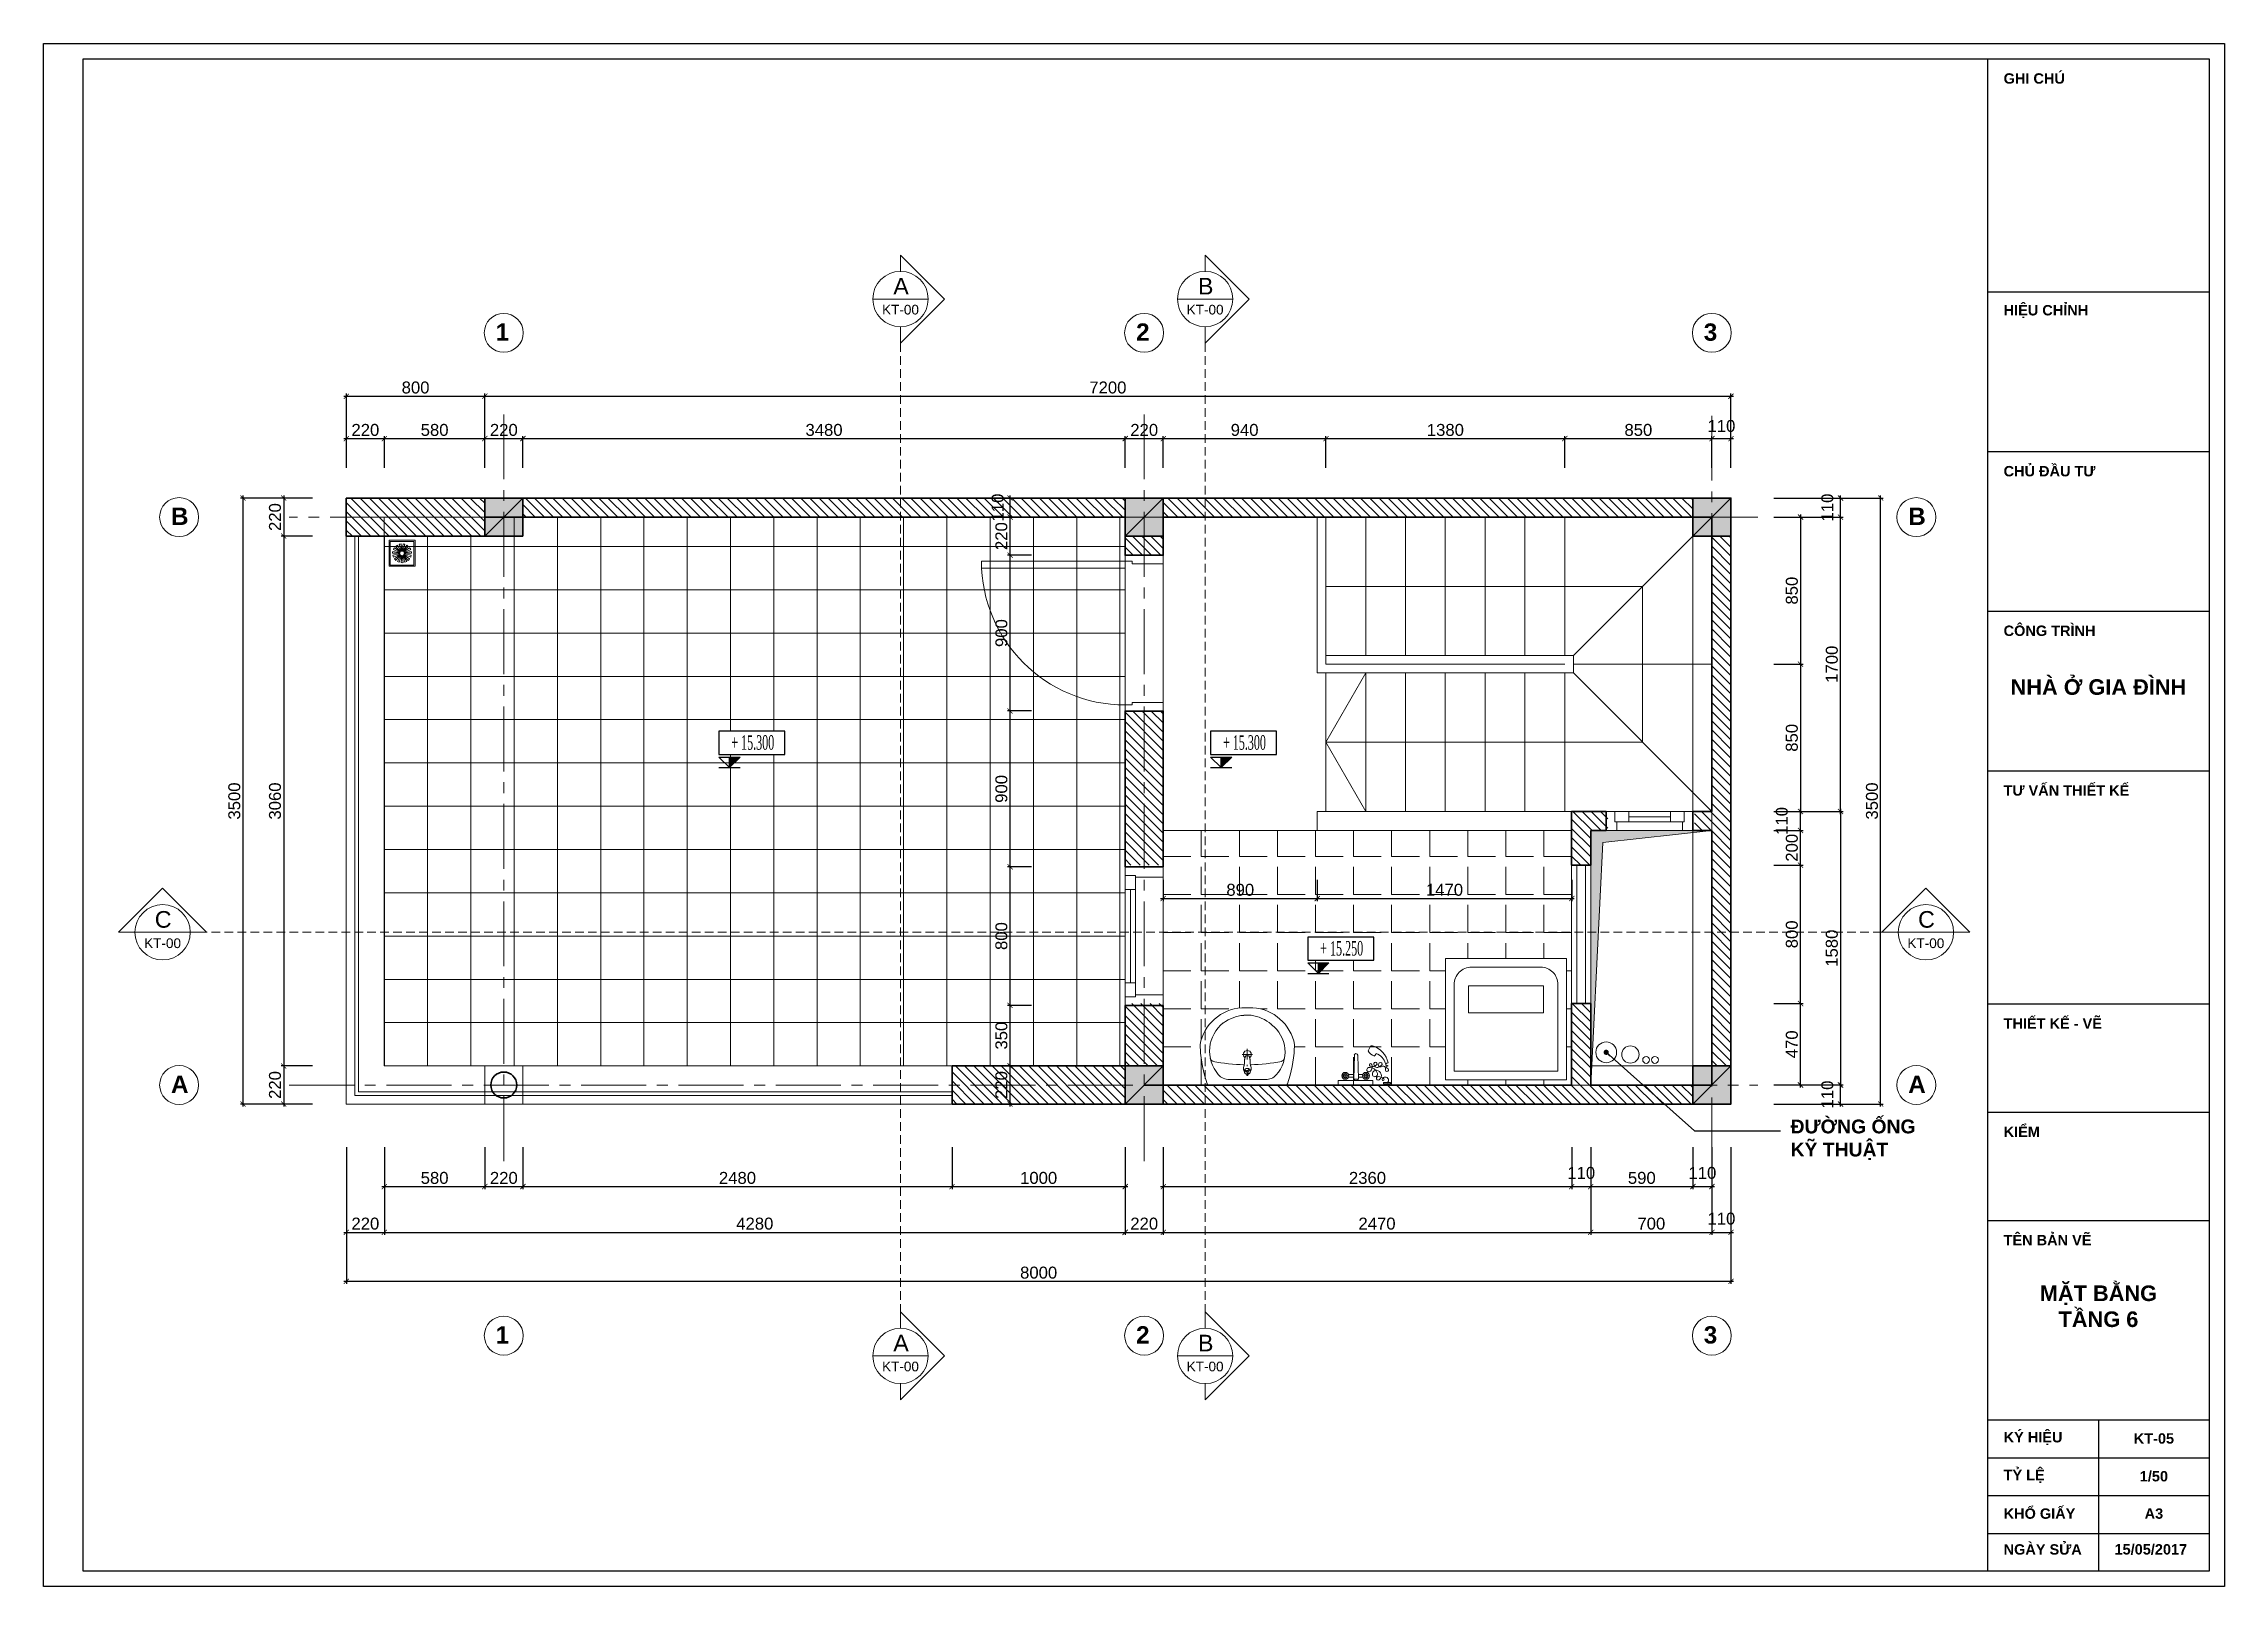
# Model space of a CAD drawing. Header units: millimetres. Extents: x 522695 to 636011, y 461124 to 505319.
# Drawn here: x 574177 to 586777, y 496409 to 505319 of the extents above; entities that cross this region are included whole.
import ezdxf
from ezdxf.enums import TextEntityAlignment as Align

# ---------------------------------------------------------------- set-up
doc = ezdxf.new("R2010")
doc.units = ezdxf.units.MM
doc.header["$LTSCALE"] = 500
doc.header["$MEASUREMENT"] = 0
doc.linetypes.add('CENTER2', pattern=[1.125, 0.75, -0.125, 0.125, -0.125])
doc.linetypes.add('DASHED2', pattern=[0.375, 0.25, -0.125])
doc.layers.get('0').update_dxf_attribs({"linetype": 'CONTINUOUS'})
doc.layers.get('DEFPOINTS').update_dxf_attribs({"color": 250, "linetype": 'CONTINUOUS'})
for name, color, linetype, lineweight in [('DH_CAT', 3, 'CONTINUOUS', 35), ('DH_HATCH', 250, 'CONTINUOUS', 5), ('DH_KHUAT', 149, 'DASHED2', 9), ('DH_KTHUOC', 8, 'CONTINUOUS', 5), ('DH_NETMANH', 9, 'CONTINUOUS', 5), ('DH_NOITHAT', 252, 'CONTINUOUS', 9), ('DH_TEXT', 4, 'CONTINUOUS', 13), ('DH_THAY', 4, 'CONTINUOUS', 13), ('DH_TRUC', 251, 'CENTER2', 5), ('TEXT', 3, 'CONTINUOUS', 25)]:
    doc.layers.add(name, color=color, linetype=linetype, lineweight=lineweight)
doc.layers.add('E_Thay', color=33, linetype='CONTINUOUS')
doc.layers.add('IN', color=5, linetype='CONTINUOUS')
doc.styles.add('arial', font='arial.ttf')
doc.styles.add('DH_ARIAL_B', font='arialbd.ttf')
doc.styles.add('DH_KITHUOC', font='arial.ttf')
doc.styles.add('ROMANSssss', font='vntimeh.shx', dxfattribs={"width": 0.55})
doc.dimstyles.new('DH_100s', dxfattribs={"dimtxt": 230, "dimasz": 100, "dimexe": 50, "dimexo": 0, "dimgap": 50, "dimtad": 1, "dimdec": 0, "dimzin": 0, "dimdsep": 46, "dimtxsty": 'DH_KITHUOC', "dimblk1": 'ARCHTICK', "dimblk2": 'ARCHTICK', "dimsah": 1, "dimcen": 90, "dimdle": 50, "dimclrd": 8, "dimclre": 8, "dimclrt": 4, "dimadec": 0, "dimazin": 0, "dimtfac": 100, "dimtdec": 0, "dimtofl": 0, "dimtmove": 2, "dimatfit": 3, "dimldrblk": 'ARCHTICK', "dimfxl": 1, "dimtolj": 2, "dimtzin": 0, "dimarcsym": 0})

msp = doc.modelspace()

# ---------------------------------------------------------------- texts
at = {"layer": 'DH_TEXT', "style": 'DH_ARIAL_B'}
for s, p in [('1', (576789, 503603.5)), ('2', (580489, 503603.5)), ('3', (583769, 503603.5)), ('B', (574913.2, 502539.4)), ('B', (584950.5, 502539.4)), ('A', (574913.2, 499259.4)), ('A', (584950.5, 499259.4)), ('1', (576789, 497811.9)), ('2', (580489, 497811.9)), ('3', (583769, 497811.9))]:
    msp.add_text(s, height=100, dxfattribs=at).set_placement(p)
for s, insert, char_height, width, attachment_point in [('ĐƯỜNG ỐNG \\PKỸ THUẬT', (584270.5, 499105.5), 80, 1015.896, 1), ('MẶT BẰNG\\PTẦNG 6', (586049.3, 498026.6), 90, 1098.492, 5), ('KT-05', (586369.7, 497263), 60, 473.107, 5)]:
    msp.add_mtext(s, dxfattribs=dict(at, insert=insert, char_height=char_height, width=width, attachment_point=attachment_point))

# ---------------------------------------------------------------- blocks, each defined once
blk = doc.blocks.new('KHUNGTEN_A3')
at = {"color": 3}
blk.add_lwpolyline([(0, 14850), (21000, 14850), (21000, 0), (0, 0)], close=True, dxfattribs=at)
blk.add_lwpolyline([(380, 14704), (20854, 14704), (20854, 146), (380, 146)], close=True)
for points in [[(18720, 14704), (18720, 146)], [(18720, 12461), (20854, 12461)], [(18720, 10924), (20854, 10924)], [(18720, 9388), (20854, 9388)], [(18720, 7851), (20854, 7851)], [(18720, 5608), (20854, 5608)], [(18720, 4566), (20854, 4566)], [(18720, 3523), (20854, 3523)], [(18720, 1602), (20854, 1602)], [(19787, 1602), (19787, 146)], [(18720, 1238), (20854, 1238)], [(18720, 874), (20854, 874)], [(18720, 510), (20854, 510)]]:
    blk.add_lwpolyline(points)
at = {"layer": 'DH_TEXT', "style": 'DH_ARIAL_B'}
for s, insert, char_height, width, attachment_point in [('GHI CHÚ', (18874, 14514), 100, 1830.82, 4), ('HIỆU CHỈNH', (18874, 12271), 100, 1830.82, 4), ('CHỦ ĐẦU TƯ', (18874, 10734), 100, 1830.82, 4), ('CÔNG TRÌNH', (18874, 9198), 100, 1830.82, 4), ('NHÀ Ở GIA ĐÌNH', (19787, 8656), 150, 1830.82, 5), ('TƯ VẤN THIẾT KẾ', (18874, 7661), 100, 1830.82, 4), ('THIẾT KẾ - VẼ', (18874, 5418), 100, 1830.82, 4), ('KIỂM', (18874, 4376), 100, 1830.82, 4), ('TÊN BẢN VẼ', (18874, 3333), 100, 1830.82, 4), ('KÝ HIỆU', (18874, 1423), 100, 788.51, 4), ('TỶ LỆ', (18874, 1059), 100, 788.51, 4), ('1/50', (20321, 1059), 100, 788.51, 5), ('KHỔ GIẤY', (18874, 700), 100, 788.51, 4), ('A3', (20321, 700), 100, 788.51, 5), ('NGÀY SỬA', (18874, 355), 100, 788.51, 4), ('15/05/2017', (19942, 355), 100, 788.51, 4)]:
    blk.add_mtext(s, dxfattribs=dict(at, insert=insert, char_height=char_height, width=width, attachment_point=attachment_point))
blk = doc.blocks.new('*U26')
for p, q in [((60, 0), (740, 0)), ((800, 0), (800, -220))]:
    blk.add_line(p, q)
at = {"color": 8}
for p, q in [((130, -160), (670, -160)), ((130, -190), (670, -190)), ((130, -220), (670, -220))]:
    blk.add_line(p, q, dxfattribs=at)
for points in [[(50, -160), (60, -160), (60, 0), (0, 0), (0, -220), (50, -220)], [(750, -160), (740, -160), (740, 0), (800, 0), (800, -220), (750, -220)]]:
    blk.add_lwpolyline(points, close=True)
for points in [[(50, -160), (50, -220), (130, -220), (130, -160)], [(750, -160), (750, -220), (670, -220), (670, -160)]]:
    blk.add_lwpolyline(points, close=True, dxfattribs=at)
blk = doc.blocks.new('*U25')
for p, q in [((-900, 0), (-900, -220)), ((0, 0), (0, -220))]:
    blk.add_line(p, q)
for points in [[(-35, 0), (-35, 830), (-75, 830), (-75, 0)], [(-865, -40), (-850, -40), (-850, -220), (-900, -220), (-900, 0), (-865, 0)], [(-35, -40), (-50, -40), (-50, -220), (0, -220), (0, 0), (-35, 0)]]:
    blk.add_lwpolyline(points, close=True)
at = {"color": 8}
blk.add_arc((-35, 0), 830, 90, 180, dxfattribs=at)
blk = doc.blocks.new('*U9')
for p, q in [((-173, 125), (-188, 129)), ((-120, 182), (-109, 168)), ((-85, 221), (-73, 198)), ((-12, 172), (-16, 33)), ((11, 33), (7, 172)), ((-80, 53), (-40, 53)), ((-60, 33), (-60, 73)), ((-15, 61), (-42, 61)), ((-16, 45), (-42, 45)), ((-16, 33), (11, 33)), ((42, 61), (10, 61)), ((42, 45), (11, 45)), ((40, 53), (80, 53)), ((60, 33), (60, 73))]:
    blk.add_line(p, q)
blk.add_lwpolyline([(-183, 12, -1.296082), (-153, 34, -1.917127), (-163, 36, -0.167053), (-132, 49, -1.448302), (-137, 30, -0.673139), (-121, 85, -0.486099), (-97, 61, -1.074451), (-126, 67, -0.361514), (-75, 101, -1.428906), (-86, 80, -0.287584), (-94, 119, -1.502211), (-84, 109, -0.316107), (-121, 116, -1.315856), (-106, 125, -0.643473), (-133, 103, -0.070392), (-151, 116, -0.515207), (-149, 128, -1.801469), (-151, 107, 0.730196), (-172, 91, -2.626927), (-183, 97, 0.91518), (-184, 113, 0.978175), (-184, 109, 0.823089), (-180, 127, -1.030732)], format="xyb")
for points in [[(-202, 7), (-162, 7), (-162, 14), (-202, 14)], [(100, 0), (-100, 0), (-100, 26), (100, 26)], [(-13, 26), (7, 26), (7, 33), (-13, 33)]]:
    blk.add_lwpolyline(points, close=True)
for centre, radius in [((-60, 53), 20), ((-60, 53), 12), ((60, 53), 20), ((60, 53), 12)]:
    blk.add_circle(centre, radius)
for centre, radius, start, end in [((-61, 101), 130, 106.3177, 167.8898), ((-87, 98), 89.8, 111.3285, 162.4278), ((-122, 220), 54.3, 284.4065, 335.2427), ((-94, 216), 10.4, 27.0942, 106.3177), ((-2, 172), 9.94, 0, 180)]:
    blk.add_arc(centre, radius, start, end)
blk = doc.blocks.new('*U855')
at = {"ltscale": 100}
blk.add_wipeout([(-223, 0), (223, 0), (226, 1), (228, 2), (231, 5), (232, 7), (234, 13), (238, 25), (243, 41), (248, 59), (251, 69), (254, 83), (257, 97), (259, 107), (262, 119), (264, 136), (266, 148), (268, 161), (269, 175), (271, 192), (272, 210), (272, 222), (273, 234), (269, 252), (263, 270), (257, 287), (247, 308), (237, 323), (226, 341), (217, 351), (208, 362), (195, 375), (184, 385), (174, 393), (164, 400), (152, 407), (140, 414), (128, 421), (115, 426), (99, 432), (77, 438), (55, 443), (32, 445), (16, 445), (-16, 445), (-32, 445), (-53, 443), (-71, 440), (-94, 434), (-122, 423), (-156, 405), (-189, 381), (-212, 358), (-235, 328), (-253, 296), (-265, 264), (-273, 234), (-272, 210), (-268, 167), (-259, 107), (-251, 68), (-243, 41), (-237, 22), (-232, 7), (-228, 2)], dxfattribs=at)
for p, q in [((0, 445), (-32, 445)), ((-21, 403), (0, 403)), ((0, 445), (32, 445)), ((21, 403), (0, 403)), ((-23, 176), (-29, 176)), ((-23, 176), (23, 176)), ((0, 176), (0, 209)), ((0, 176), (0, 147)), ((23, 176), (29, 176)), ((-223, 0), (223, 0)), ((-105, 31), (0, 31)), ((-2, 59), (-2, 62)), ((0, 109), (0, 117)), ((104, 31), (0, 31)), ((2, 59), (2, 62))]:
    blk.add_line(p, q)
for points in [[(-198, 137, -0.256339), (-215, 155, -0.256339)], [(198, 137, 0.256339), (215, 155, 0.256339)]]:
    blk.add_lwpolyline(points, format="xyb")
for points in [[(-21, 109), (-21, 109), (-20, 111), (-19, 113), (-18, 115), (-18, 117), (-17, 120), (-17, 122), (-17, 124), (-17, 126), (-17, 128), (-16, 130), (-16, 132), (-16, 133), (-16, 135), (-16, 137), (-16, 139), (-16, 140), (-16, 142), (-16, 143), (-16, 145), (-16, 147), (-15, 149), (-15, 151), (-15, 153), (-14, 155), (-14, 157), (-13, 159), (-12, 161), (-12, 163), (-11, 164), (-11, 166), (-11, 167), (-10, 168), (-10, 168), (-9, 169), (-7, 169), (-6, 169), (-3, 169), (0, 169)], [(21, 109), (21, 109), (20, 111), (19, 113), (18, 115), (18, 117), (17, 120), (17, 122), (17, 124), (17, 126), (17, 128), (16, 130), (16, 132), (16, 133), (16, 135), (16, 137), (16, 139), (16, 140), (16, 142), (16, 143), (16, 145), (16, 147), (15, 149), (15, 151), (15, 153), (14, 155), (14, 157), (13, 159), (12, 161), (12, 163), (11, 164), (11, 166), (11, 167), (10, 168), (10, 168), (9, 169), (7, 169), (6, 169), (3, 169), (0, 169)]]:
    blk.add_lwpolyline(points)
for centre, radius in [((0, 79), 17.1), ((0, 79), 6.34), ((0, 79), 4.33), ((0, 57), 2.98)]:
    blk.add_circle(centre, radius)
for centre, radius, start, end in [((-16, 184), 262, 93.476, 168.9836), ((15, 164), 242, 98.6478, 129.6382), ((3, 174), 229, 53.7351, 85.5659), ((16, 184), 262, 11.0164, 86.524), ((-20, 191), 198, 126.7403, 221.9718), ((11, 196), 207, 319.1607, 51.9446), ((1529, 322), 1804, 182.8018, 183.5617), ((424, 240), 696, 182.5032, 199.6065), ((-7, 1059), 942, 258.2696, 269.3353), ((0, 176), 23.1, 305.4302, 234.6789), ((7, 1059), 942, 270.6647, 281.7304), ((-424, 240), 696, 340.3935, 357.4968), ((-1529, 322), 1804, 356.4383, 357.1982), ((-223, 10), 10, 199.6065, 270), ((-105, 115), 84, 221.9718, 270), ((13, 95), 35.9, 158.2194, 215.9161), ((-15, 93), 9.48, 260.5222, 11.1975), ((-5, 59), 9.48, 20.5222, 131.1975), ((20, 84), 9.48, 140.5222, 251.1975), ((-13, 95), 35.9, 324.0839, 21.7806), ((104, 115), 84, 270, 319.1607), ((223, 10), 10, 270, 340.3935)]:
    blk.add_arc(centre, radius, start, end)
blk = doc.blocks.new('cot220')
at = {"layer": 'DH_HATCH'}
blk.add_hatch(color=256, dxfattribs=at).paths.add_polyline_path([(-110, -110), (110, -110), (110, 110), (-110, 110)])
at = {"layer": 'DH_CAT'}
blk.add_lwpolyline([(-110, -110), (110, -110), (110, 110), (-110, 110)], close=True, dxfattribs=at)
blk.add_lwpolyline([(110, 110), (-110, -110)], dxfattribs=at)
blk = doc.blocks.new('*U24')
for p, q in [((60, -110), (440, -110)), ((500, -110), (500, -220))]:
    blk.add_line(p, q)
at = {"color": 8}
for p, q in [((130, -160), (370, -160)), ((130, -190), (370, -190)), ((130, -220), (370, -220))]:
    blk.add_line(p, q, dxfattribs=at)
for points in [[(50, -160), (60, -160), (60, -110), (0, -110), (0, -220), (50, -220)], [(450, -160), (440, -160), (440, -110), (500, -110), (500, -220), (450, -220)]]:
    blk.add_lwpolyline(points, close=True)
for points in [[(50, -160), (50, -220), (130, -220), (130, -160)], [(450, -160), (450, -220), (370, -220), (370, -160)]]:
    blk.add_lwpolyline(points, close=True, dxfattribs=at)
blk = doc.blocks.new('_ARCHTICK')
at = {"color": 0, "linetype": 'ByBlock', "const_width": 0.15}
blk.add_lwpolyline([(-0.5, -0.5), (0.5, 0.5)], dxfattribs=at)
blk = doc.blocks.new('*D214')
at = {"layer": 'DEFPOINTS', "color": 0, "transparency": 16777216}
for p in [(575730, 502695), (575564, 502475), (575730, 502475)]:
    blk.add_point(p, dxfattribs=at)
at = {"layer": 'DH_KTHUOC', "color": 8, "lineweight": -2, "transparency": 16777216}
for p, q in [((575730, 502695), (575549, 502695)), ((575564, 502710), (575564, 502460)), ((575730, 502475), (575549, 502475))]:
    blk.add_line(p, q, dxfattribs=at)
at = {"layer": 'DH_KTHUOC', "color": 8, "lineweight": -2, "transparency": 16777216, "xscale": 30, "yscale": 30, "zscale": 30}
for p, rotation in [((575564, 502695), 90), ((575564, 502475), 270)]:
    blk.add_blockref('_ARCHTICK', p, dxfattribs=dict(at, rotation=rotation))
at = {"layer": 'DH_KTHUOC', "color": 4, "transparency": 16777216, "insert": (575514, 502585), "char_height": 69, "attachment_point": 5, "rotation": 90, "style": 'DH_KITHUOC'}
blk.add_mtext('\\A2;220', dxfattribs=at)
blk = doc.blocks.new('*D215')
at = {"layer": 'DEFPOINTS', "color": 0, "transparency": 16777216}
for p in [(575730, 502475), (575564, 499415), (575730, 499415)]:
    blk.add_point(p, dxfattribs=at)
at = {"layer": 'DH_KTHUOC', "color": 8, "lineweight": -2, "transparency": 16777216}
for p, q in [((575564, 502490), (575564, 499400)), ((575730, 502475), (575549, 502475)), ((575730, 499415), (575549, 499415))]:
    blk.add_line(p, q, dxfattribs=at)
at = {"layer": 'DH_KTHUOC', "color": 8, "lineweight": -2, "transparency": 16777216, "xscale": 30, "yscale": 30, "zscale": 30}
for p, rotation in [((575564, 502475), 90), ((575564, 499415), 270)]:
    blk.add_blockref('_ARCHTICK', p, dxfattribs=dict(at, rotation=rotation))
at = {"layer": 'DH_KTHUOC', "color": 4, "transparency": 16777216, "insert": (575514, 500945), "char_height": 69, "attachment_point": 5, "rotation": 90, "style": 'DH_KITHUOC'}
blk.add_mtext('\\A2;3060', dxfattribs=at)
blk = doc.blocks.new('*D216')
at = {"layer": 'DEFPOINTS', "color": 0, "transparency": 16777216}
for p in [(575730, 499415), (575564, 499195), (575730, 499195)]:
    blk.add_point(p, dxfattribs=at)
at = {"layer": 'DH_KTHUOC', "color": 8, "lineweight": -2, "transparency": 16777216}
for p, q in [((575730, 499415), (575549, 499415)), ((575564, 499430), (575564, 499180)), ((575730, 499195), (575549, 499195))]:
    blk.add_line(p, q, dxfattribs=at)
at = {"layer": 'DH_KTHUOC', "color": 8, "lineweight": -2, "transparency": 16777216, "xscale": 30, "yscale": 30, "zscale": 30}
for p, rotation in [((575564, 499415), 90), ((575564, 499195), 270)]:
    blk.add_blockref('_ARCHTICK', p, dxfattribs=dict(at, rotation=rotation))
at = {"layer": 'DH_KTHUOC', "color": 4, "transparency": 16777216, "insert": (575514, 499305), "char_height": 69, "attachment_point": 5, "rotation": 90, "style": 'DH_KITHUOC'}
blk.add_mtext('\\A2;220', dxfattribs=at)
blk = doc.blocks.new('*D217')
at = {"layer": 'DEFPOINTS', "color": 0, "transparency": 16777216}
for p in [(575329, 502695), (575730, 502695), (575730, 499195)]:
    blk.add_point(p, dxfattribs=at)
at = {"layer": 'DH_KTHUOC', "color": 8, "lineweight": -2, "transparency": 16777216}
for p, q in [((575730, 502695), (575314, 502695)), ((575329, 499180), (575329, 502710)), ((575730, 499195), (575314, 499195))]:
    blk.add_line(p, q, dxfattribs=at)
at = {"layer": 'DH_KTHUOC', "color": 8, "lineweight": -2, "transparency": 16777216, "xscale": 30, "yscale": 30, "zscale": 30}
for p, rotation in [((575329, 502695), 90), ((575329, 499195), 270)]:
    blk.add_blockref('_ARCHTICK', p, dxfattribs=dict(at, rotation=rotation))
at = {"layer": 'DH_KTHUOC', "color": 4, "transparency": 16777216, "insert": (575279, 500945), "char_height": 69, "attachment_point": 5, "rotation": 90, "style": 'DH_KITHUOC'}
blk.add_mtext('\\A2;3500', dxfattribs=at)
blk = doc.blocks.new('*D218')
at = {"layer": 'DEFPOINTS', "color": 0, "transparency": 16777216}
for p in [(575926, 498946), (576146, 498946), (576146, 498454)]:
    blk.add_point(p, dxfattribs=at)
at = {"layer": 'DH_KTHUOC', "color": 8, "lineweight": -2, "transparency": 16777216}
for p, q in [((575926, 498946), (575926, 498439)), ((576146, 498946), (576146, 498439)), ((575911, 498454), (576161, 498454))]:
    blk.add_line(p, q, dxfattribs=at)
at = {"layer": 'DH_KTHUOC', "color": 8, "lineweight": -2, "transparency": 16777216, "xscale": 30, "yscale": 30, "zscale": 30, "rotation": 180}
blk.add_blockref('_ARCHTICK', (575926, 498454), dxfattribs=at)
at = {"layer": 'DH_KTHUOC', "color": 8, "lineweight": -2, "transparency": 16777216, "xscale": 30, "yscale": 30, "zscale": 30}
blk.add_blockref('_ARCHTICK', (576146, 498454), dxfattribs=at)
at = {"layer": 'DH_KTHUOC', "color": 4, "transparency": 16777216, "insert": (576036, 498504), "char_height": 69, "attachment_point": 5, "style": 'DH_KITHUOC'}
blk.add_mtext('\\A2;220', dxfattribs=at)
blk = doc.blocks.new('*D219')
at = {"layer": 'DEFPOINTS', "color": 0, "transparency": 16777216}
for p in [(576146, 498946), (576726, 498946), (576726, 498718)]:
    blk.add_point(p, dxfattribs=at)
at = {"layer": 'DH_KTHUOC', "color": 8, "lineweight": -2, "transparency": 16777216}
for p, q in [((576146, 498946), (576146, 498703)), ((576726, 498946), (576726, 498703)), ((576131, 498718), (576741, 498718))]:
    blk.add_line(p, q, dxfattribs=at)
at = {"layer": 'DH_KTHUOC', "color": 8, "lineweight": -2, "transparency": 16777216, "xscale": 30, "yscale": 30, "zscale": 30, "rotation": 180}
blk.add_blockref('_ARCHTICK', (576146, 498718), dxfattribs=at)
at = {"layer": 'DH_KTHUOC', "color": 8, "lineweight": -2, "transparency": 16777216, "xscale": 30, "yscale": 30, "zscale": 30}
blk.add_blockref('_ARCHTICK', (576726, 498718), dxfattribs=at)
at = {"layer": 'DH_KTHUOC', "color": 4, "transparency": 16777216, "insert": (576436, 498768), "char_height": 69, "attachment_point": 5, "style": 'DH_KITHUOC'}
blk.add_mtext('\\A2;580', dxfattribs=at)
blk = doc.blocks.new('*D220')
at = {"layer": 'DEFPOINTS', "color": 0, "transparency": 16777216}
for p in [(576726, 498946), (576946, 498946), (576946, 498718)]:
    blk.add_point(p, dxfattribs=at)
at = {"layer": 'DH_KTHUOC', "color": 8, "lineweight": -2, "transparency": 16777216}
for p, q in [((576726, 498946), (576726, 498703)), ((576946, 498946), (576946, 498703)), ((576711, 498718), (576961, 498718))]:
    blk.add_line(p, q, dxfattribs=at)
at = {"layer": 'DH_KTHUOC', "color": 8, "lineweight": -2, "transparency": 16777216, "xscale": 30, "yscale": 30, "zscale": 30, "rotation": 180}
blk.add_blockref('_ARCHTICK', (576726, 498718), dxfattribs=at)
at = {"layer": 'DH_KTHUOC', "color": 8, "lineweight": -2, "transparency": 16777216, "xscale": 30, "yscale": 30, "zscale": 30}
blk.add_blockref('_ARCHTICK', (576946, 498718), dxfattribs=at)
at = {"layer": 'DH_KTHUOC', "color": 4, "transparency": 16777216, "insert": (576836, 498768), "char_height": 69, "attachment_point": 5, "style": 'DH_KITHUOC'}
blk.add_mtext('\\A2;220', dxfattribs=at)
blk = doc.blocks.new('*D221')
at = {"layer": 'DEFPOINTS', "color": 0, "transparency": 16777216}
for p in [(576946, 498946), (579426, 498946), (579426, 498718)]:
    blk.add_point(p, dxfattribs=at)
at = {"layer": 'DH_KTHUOC', "color": 8, "lineweight": -2, "transparency": 16777216}
for p, q in [((576946, 498946), (576946, 498703)), ((579426, 498946), (579426, 498703)), ((576931, 498718), (579441, 498718))]:
    blk.add_line(p, q, dxfattribs=at)
at = {"layer": 'DH_KTHUOC', "color": 8, "lineweight": -2, "transparency": 16777216, "xscale": 30, "yscale": 30, "zscale": 30, "rotation": 180}
blk.add_blockref('_ARCHTICK', (576946, 498718), dxfattribs=at)
at = {"layer": 'DH_KTHUOC', "color": 8, "lineweight": -2, "transparency": 16777216, "xscale": 30, "yscale": 30, "zscale": 30}
blk.add_blockref('_ARCHTICK', (579426, 498718), dxfattribs=at)
at = {"layer": 'DH_KTHUOC', "color": 4, "transparency": 16777216, "insert": (578186, 498768), "char_height": 69, "attachment_point": 5, "style": 'DH_KITHUOC'}
blk.add_mtext('\\A2;2480', dxfattribs=at)
blk = doc.blocks.new('*D222')
at = {"layer": 'DEFPOINTS', "color": 0, "transparency": 16777216}
for p in [(580426, 498946), (580646, 498946), (580646, 498454)]:
    blk.add_point(p, dxfattribs=at)
at = {"layer": 'DH_KTHUOC', "color": 8, "lineweight": -2, "transparency": 16777216}
for p, q in [((580426, 498946), (580426, 498439)), ((580646, 498946), (580646, 498439)), ((580411, 498454), (580661, 498454))]:
    blk.add_line(p, q, dxfattribs=at)
at = {"layer": 'DH_KTHUOC', "color": 8, "lineweight": -2, "transparency": 16777216, "xscale": 30, "yscale": 30, "zscale": 30, "rotation": 180}
blk.add_blockref('_ARCHTICK', (580426, 498454), dxfattribs=at)
at = {"layer": 'DH_KTHUOC', "color": 8, "lineweight": -2, "transparency": 16777216, "xscale": 30, "yscale": 30, "zscale": 30}
blk.add_blockref('_ARCHTICK', (580646, 498454), dxfattribs=at)
at = {"layer": 'DH_KTHUOC', "color": 4, "transparency": 16777216, "insert": (580536, 498504), "char_height": 69, "attachment_point": 5, "style": 'DH_KITHUOC'}
blk.add_mtext('\\A2;220', dxfattribs=at)
blk = doc.blocks.new('*D223')
at = {"layer": 'DEFPOINTS', "color": 0, "transparency": 16777216}
for p in [(580646, 498946), (583006, 498946), (583006, 498718)]:
    blk.add_point(p, dxfattribs=at)
at = {"layer": 'DH_KTHUOC', "color": 8, "lineweight": -2, "transparency": 16777216}
for p, q in [((580646, 498946), (580646, 498703)), ((583006, 498946), (583006, 498703)), ((580631, 498718), (583021, 498718))]:
    blk.add_line(p, q, dxfattribs=at)
at = {"layer": 'DH_KTHUOC', "color": 8, "lineweight": -2, "transparency": 16777216, "xscale": 30, "yscale": 30, "zscale": 30, "rotation": 180}
blk.add_blockref('_ARCHTICK', (580646, 498718), dxfattribs=at)
at = {"layer": 'DH_KTHUOC', "color": 8, "lineweight": -2, "transparency": 16777216, "xscale": 30, "yscale": 30, "zscale": 30}
blk.add_blockref('_ARCHTICK', (583006, 498718), dxfattribs=at)
at = {"layer": 'DH_KTHUOC', "color": 4, "transparency": 16777216, "insert": (581826, 498768), "char_height": 69, "attachment_point": 5, "style": 'DH_KITHUOC'}
blk.add_mtext('\\A2;2360', dxfattribs=at)
blk = doc.blocks.new('*D224')
at = {"layer": 'DEFPOINTS', "color": 0, "transparency": 16777216}
for p in [(583006, 498946), (583116, 498946), (583116, 498718)]:
    blk.add_point(p, dxfattribs=at)
at = {"layer": 'DH_KTHUOC', "color": 8, "lineweight": -2, "transparency": 16777216}
for p, q in [((583006, 498946), (583006, 498703)), ((583116, 498946), (583116, 498703)), ((582991, 498718), (583131, 498718))]:
    blk.add_line(p, q, dxfattribs=at)
at = {"layer": 'DH_KTHUOC', "color": 8, "lineweight": -2, "transparency": 16777216, "xscale": 30, "yscale": 30, "zscale": 30, "rotation": 180}
blk.add_blockref('_ARCHTICK', (583006, 498718), dxfattribs=at)
at = {"layer": 'DH_KTHUOC', "color": 8, "lineweight": -2, "transparency": 16777216, "xscale": 30, "yscale": 30, "zscale": 30}
blk.add_blockref('_ARCHTICK', (583116, 498718), dxfattribs=at)
at = {"layer": 'DH_KTHUOC', "color": 4, "transparency": 16777216, "insert": (583061, 498797), "char_height": 69, "attachment_point": 5, "style": 'DH_KITHUOC'}
blk.add_mtext('\\A2;110', dxfattribs=at)
blk = doc.blocks.new('*D225')
at = {"layer": 'DEFPOINTS', "color": 0, "transparency": 16777216}
for p in [(583116, 498946), (583706, 498946), (583706, 498718)]:
    blk.add_point(p, dxfattribs=at)
at = {"layer": 'DH_KTHUOC', "color": 8, "lineweight": -2, "transparency": 16777216}
for p, q in [((583116, 498946), (583116, 498703)), ((583706, 498946), (583706, 498703)), ((583101, 498718), (583721, 498718))]:
    blk.add_line(p, q, dxfattribs=at)
at = {"layer": 'DH_KTHUOC', "color": 8, "lineweight": -2, "transparency": 16777216, "xscale": 30, "yscale": 30, "zscale": 30, "rotation": 180}
blk.add_blockref('_ARCHTICK', (583116, 498718), dxfattribs=at)
at = {"layer": 'DH_KTHUOC', "color": 8, "lineweight": -2, "transparency": 16777216, "xscale": 30, "yscale": 30, "zscale": 30}
blk.add_blockref('_ARCHTICK', (583706, 498718), dxfattribs=at)
at = {"layer": 'DH_KTHUOC', "color": 4, "transparency": 16777216, "insert": (583411, 498768), "char_height": 69, "attachment_point": 5, "style": 'DH_KITHUOC'}
blk.add_mtext('\\A2;590', dxfattribs=at)
blk = doc.blocks.new('*D226')
at = {"layer": 'DEFPOINTS', "color": 0, "transparency": 16777216}
for p in [(583706, 498946), (583816, 498946), (583816, 498718)]:
    blk.add_point(p, dxfattribs=at)
at = {"layer": 'DH_KTHUOC', "color": 8, "lineweight": -2, "transparency": 16777216}
for p, q in [((583706, 498946), (583706, 498703)), ((583816, 498946), (583816, 498703)), ((583691, 498718), (583831, 498718))]:
    blk.add_line(p, q, dxfattribs=at)
at = {"layer": 'DH_KTHUOC', "color": 8, "lineweight": -2, "transparency": 16777216, "xscale": 30, "yscale": 30, "zscale": 30, "rotation": 180}
blk.add_blockref('_ARCHTICK', (583706, 498718), dxfattribs=at)
at = {"layer": 'DH_KTHUOC', "color": 8, "lineweight": -2, "transparency": 16777216, "xscale": 30, "yscale": 30, "zscale": 30}
blk.add_blockref('_ARCHTICK', (583816, 498718), dxfattribs=at)
at = {"layer": 'DH_KTHUOC', "color": 4, "transparency": 16777216, "insert": (583761, 498797), "char_height": 69, "attachment_point": 5, "style": 'DH_KITHUOC'}
blk.add_mtext('\\A2;110', dxfattribs=at)
blk = doc.blocks.new('*D227')
at = {"layer": 'DEFPOINTS', "color": 0, "transparency": 16777216}
for p in [(583816, 498946), (583926, 498946), (583926, 498454)]:
    blk.add_point(p, dxfattribs=at)
at = {"layer": 'DH_KTHUOC', "color": 8, "lineweight": -2, "transparency": 16777216}
for p, q in [((583816, 498946), (583816, 498439)), ((583926, 498946), (583926, 498439)), ((583801, 498454), (583941, 498454))]:
    blk.add_line(p, q, dxfattribs=at)
at = {"layer": 'DH_KTHUOC', "color": 8, "lineweight": -2, "transparency": 16777216, "xscale": 30, "yscale": 30, "zscale": 30, "rotation": 180}
blk.add_blockref('_ARCHTICK', (583816, 498454), dxfattribs=at)
at = {"layer": 'DH_KTHUOC', "color": 8, "lineweight": -2, "transparency": 16777216, "xscale": 30, "yscale": 30, "zscale": 30}
blk.add_blockref('_ARCHTICK', (583926, 498454), dxfattribs=at)
at = {"layer": 'DH_KTHUOC', "color": 4, "transparency": 16777216, "insert": (583871, 498533), "char_height": 69, "attachment_point": 5, "style": 'DH_KITHUOC'}
blk.add_mtext('\\A2;110', dxfattribs=at)
blk = doc.blocks.new('*D228')
at = {"layer": 'DEFPOINTS', "color": 0, "transparency": 16777216}
for p in [(575926, 498946), (583926, 498946), (575926, 498171)]:
    blk.add_point(p, dxfattribs=at)
at = {"layer": 'DH_KTHUOC', "color": 8, "lineweight": -2, "transparency": 16777216}
for p, q in [((575926, 498946), (575926, 498156)), ((583926, 498946), (583926, 498156)), ((583941, 498171), (575911, 498171))]:
    blk.add_line(p, q, dxfattribs=at)
at = {"layer": 'DH_KTHUOC', "color": 8, "lineweight": -2, "transparency": 16777216, "xscale": 30, "yscale": 30, "zscale": 30, "rotation": 180}
blk.add_blockref('_ARCHTICK', (575926, 498171), dxfattribs=at)
at = {"layer": 'DH_KTHUOC', "color": 8, "lineweight": -2, "transparency": 16777216, "xscale": 30, "yscale": 30, "zscale": 30}
blk.add_blockref('_ARCHTICK', (583926, 498171), dxfattribs=at)
at = {"layer": 'DH_KTHUOC', "color": 4, "transparency": 16777216, "insert": (579926, 498221), "char_height": 69, "attachment_point": 5, "style": 'DH_KITHUOC'}
blk.add_mtext('\\A2;8000', dxfattribs=at)
blk = doc.blocks.new('*D229')
at = {"layer": 'DEFPOINTS', "color": 0, "transparency": 16777216}
for p in [(576146, 498946), (580426, 498946), (580426, 498454)]:
    blk.add_point(p, dxfattribs=at)
at = {"layer": 'DH_KTHUOC', "color": 8, "lineweight": -2, "transparency": 16777216}
for p, q in [((576146, 498946), (576146, 498439)), ((580426, 498946), (580426, 498439)), ((576131, 498454), (580441, 498454))]:
    blk.add_line(p, q, dxfattribs=at)
at = {"layer": 'DH_KTHUOC', "color": 8, "lineweight": -2, "transparency": 16777216, "xscale": 30, "yscale": 30, "zscale": 30, "rotation": 180}
blk.add_blockref('_ARCHTICK', (576146, 498454), dxfattribs=at)
at = {"layer": 'DH_KTHUOC', "color": 8, "lineweight": -2, "transparency": 16777216, "xscale": 30, "yscale": 30, "zscale": 30}
blk.add_blockref('_ARCHTICK', (580426, 498454), dxfattribs=at)
at = {"layer": 'DH_KTHUOC', "color": 4, "transparency": 16777216, "insert": (578286, 498504), "char_height": 69, "attachment_point": 5, "style": 'DH_KITHUOC'}
blk.add_mtext('\\A2;4280', dxfattribs=at)
blk = doc.blocks.new('*D230')
at = {"layer": 'DEFPOINTS', "color": 0, "transparency": 16777216}
for p in [(580646, 498946), (583116, 498946), (583116, 498454)]:
    blk.add_point(p, dxfattribs=at)
at = {"layer": 'DH_KTHUOC', "color": 8, "lineweight": -2, "transparency": 16777216}
for p, q in [((580646, 498946), (580646, 498439)), ((583116, 498946), (583116, 498439)), ((580631, 498454), (583131, 498454))]:
    blk.add_line(p, q, dxfattribs=at)
at = {"layer": 'DH_KTHUOC', "color": 8, "lineweight": -2, "transparency": 16777216, "xscale": 30, "yscale": 30, "zscale": 30, "rotation": 180}
blk.add_blockref('_ARCHTICK', (580646, 498454), dxfattribs=at)
at = {"layer": 'DH_KTHUOC', "color": 8, "lineweight": -2, "transparency": 16777216, "xscale": 30, "yscale": 30, "zscale": 30}
blk.add_blockref('_ARCHTICK', (583116, 498454), dxfattribs=at)
at = {"layer": 'DH_KTHUOC', "color": 4, "transparency": 16777216, "insert": (581881, 498504), "char_height": 69, "attachment_point": 5, "style": 'DH_KITHUOC'}
blk.add_mtext('\\A2;2470', dxfattribs=at)
blk = doc.blocks.new('*D231')
at = {"layer": 'DEFPOINTS', "color": 0, "transparency": 16777216}
for p in [(583116, 498946), (583816, 498946), (583816, 498454)]:
    blk.add_point(p, dxfattribs=at)
at = {"layer": 'DH_KTHUOC', "color": 8, "lineweight": -2, "transparency": 16777216}
for p, q in [((583116, 498946), (583116, 498439)), ((583816, 498946), (583816, 498439)), ((583101, 498454), (583831, 498454))]:
    blk.add_line(p, q, dxfattribs=at)
at = {"layer": 'DH_KTHUOC', "color": 8, "lineweight": -2, "transparency": 16777216, "xscale": 30, "yscale": 30, "zscale": 30, "rotation": 180}
blk.add_blockref('_ARCHTICK', (583116, 498454), dxfattribs=at)
at = {"layer": 'DH_KTHUOC', "color": 8, "lineweight": -2, "transparency": 16777216, "xscale": 30, "yscale": 30, "zscale": 30}
blk.add_blockref('_ARCHTICK', (583816, 498454), dxfattribs=at)
at = {"layer": 'DH_KTHUOC', "color": 4, "transparency": 16777216, "insert": (583466, 498504), "char_height": 69, "attachment_point": 5, "style": 'DH_KITHUOC'}
blk.add_mtext('\\A2;700', dxfattribs=at)
blk = doc.blocks.new('*D232')
at = {"layer": 'DEFPOINTS', "color": 0, "transparency": 16777216}
for p in [(579426, 498946), (580426, 498946), (580426, 498718)]:
    blk.add_point(p, dxfattribs=at)
at = {"layer": 'DH_KTHUOC', "color": 8, "lineweight": -2, "transparency": 16777216}
for p, q in [((579426, 498946), (579426, 498703)), ((580426, 498946), (580426, 498703)), ((579411, 498718), (580441, 498718))]:
    blk.add_line(p, q, dxfattribs=at)
at = {"layer": 'DH_KTHUOC', "color": 8, "lineweight": -2, "transparency": 16777216, "xscale": 30, "yscale": 30, "zscale": 30, "rotation": 180}
blk.add_blockref('_ARCHTICK', (579426, 498718), dxfattribs=at)
at = {"layer": 'DH_KTHUOC', "color": 8, "lineweight": -2, "transparency": 16777216, "xscale": 30, "yscale": 30, "zscale": 30}
blk.add_blockref('_ARCHTICK', (580426, 498718), dxfattribs=at)
at = {"layer": 'DH_KTHUOC', "color": 4, "transparency": 16777216, "insert": (579926, 498768), "char_height": 69, "attachment_point": 5, "style": 'DH_KITHUOC'}
blk.add_mtext('\\A2;1000', dxfattribs=at)
blk = doc.blocks.new('*D233')
at = {"layer": 'DEFPOINTS', "color": 0, "transparency": 16777216}
for p in [(576726, 503283), (575926, 502869), (576726, 502869)]:
    blk.add_point(p, dxfattribs=at)
at = {"layer": 'DH_KTHUOC', "color": 8, "lineweight": -2, "transparency": 16777216}
for p, q in [((575911, 503283), (576741, 503283)), ((575926, 502869), (575926, 503298)), ((576726, 502869), (576726, 503298))]:
    blk.add_line(p, q, dxfattribs=at)
at = {"layer": 'DH_KTHUOC', "color": 8, "lineweight": -2, "transparency": 16777216, "xscale": 30, "yscale": 30, "zscale": 30, "rotation": 180}
blk.add_blockref('_ARCHTICK', (575926, 503283), dxfattribs=at)
at = {"layer": 'DH_KTHUOC', "color": 8, "lineweight": -2, "transparency": 16777216, "xscale": 30, "yscale": 30, "zscale": 30}
blk.add_blockref('_ARCHTICK', (576726, 503283), dxfattribs=at)
at = {"layer": 'DH_KTHUOC', "color": 4, "transparency": 16777216, "insert": (576326, 503333), "char_height": 69, "attachment_point": 5, "style": 'DH_KITHUOC'}
blk.add_mtext('\\A2;800', dxfattribs=at)
blk = doc.blocks.new('*D234')
at = {"layer": 'DEFPOINTS', "color": 0, "transparency": 16777216}
for p in [(576946, 503038), (576726, 502869), (576946, 502869)]:
    blk.add_point(p, dxfattribs=at)
at = {"layer": 'DH_KTHUOC', "color": 8, "lineweight": -2, "transparency": 16777216}
for p, q in [((576711, 503038), (576961, 503038)), ((576726, 502869), (576726, 503053)), ((576946, 502869), (576946, 503053))]:
    blk.add_line(p, q, dxfattribs=at)
at = {"layer": 'DH_KTHUOC', "color": 8, "lineweight": -2, "transparency": 16777216, "xscale": 30, "yscale": 30, "zscale": 30, "rotation": 180}
blk.add_blockref('_ARCHTICK', (576726, 503038), dxfattribs=at)
at = {"layer": 'DH_KTHUOC', "color": 8, "lineweight": -2, "transparency": 16777216, "xscale": 30, "yscale": 30, "zscale": 30}
blk.add_blockref('_ARCHTICK', (576946, 503038), dxfattribs=at)
at = {"layer": 'DH_KTHUOC', "color": 4, "transparency": 16777216, "insert": (576836, 503088), "char_height": 69, "attachment_point": 5, "style": 'DH_KITHUOC'}
blk.add_mtext('\\A2;220', dxfattribs=at)
blk = doc.blocks.new('*D235')
at = {"layer": 'DEFPOINTS', "color": 0, "transparency": 16777216}
for p in [(580426, 503038), (576946, 502869), (580426, 502869)]:
    blk.add_point(p, dxfattribs=at)
at = {"layer": 'DH_KTHUOC', "color": 8, "lineweight": -2, "transparency": 16777216}
for p, q in [((576931, 503038), (580441, 503038)), ((576946, 502869), (576946, 503053)), ((580426, 502869), (580426, 503053))]:
    blk.add_line(p, q, dxfattribs=at)
at = {"layer": 'DH_KTHUOC', "color": 8, "lineweight": -2, "transparency": 16777216, "xscale": 30, "yscale": 30, "zscale": 30, "rotation": 180}
blk.add_blockref('_ARCHTICK', (576946, 503038), dxfattribs=at)
at = {"layer": 'DH_KTHUOC', "color": 8, "lineweight": -2, "transparency": 16777216, "xscale": 30, "yscale": 30, "zscale": 30}
blk.add_blockref('_ARCHTICK', (580426, 503038), dxfattribs=at)
at = {"layer": 'DH_KTHUOC', "color": 4, "transparency": 16777216, "insert": (578686, 503088), "char_height": 69, "attachment_point": 5, "style": 'DH_KITHUOC'}
blk.add_mtext('\\A2;3480', dxfattribs=at)
blk = doc.blocks.new('*D236')
at = {"layer": 'DEFPOINTS', "color": 0, "transparency": 16777216}
for p in [(580646, 503038), (580426, 502869), (580646, 502869)]:
    blk.add_point(p, dxfattribs=at)
at = {"layer": 'DH_KTHUOC', "color": 8, "lineweight": -2, "transparency": 16777216}
for p, q in [((580411, 503038), (580661, 503038)), ((580426, 502869), (580426, 503053)), ((580646, 502869), (580646, 503053))]:
    blk.add_line(p, q, dxfattribs=at)
at = {"layer": 'DH_KTHUOC', "color": 8, "lineweight": -2, "transparency": 16777216, "xscale": 30, "yscale": 30, "zscale": 30, "rotation": 180}
blk.add_blockref('_ARCHTICK', (580426, 503038), dxfattribs=at)
at = {"layer": 'DH_KTHUOC', "color": 8, "lineweight": -2, "transparency": 16777216, "xscale": 30, "yscale": 30, "zscale": 30}
blk.add_blockref('_ARCHTICK', (580646, 503038), dxfattribs=at)
at = {"layer": 'DH_KTHUOC', "color": 4, "transparency": 16777216, "insert": (580536, 503088), "char_height": 69, "attachment_point": 5, "style": 'DH_KITHUOC'}
blk.add_mtext('\\A2;220', dxfattribs=at)
blk = doc.blocks.new('*D237')
at = {"layer": 'DEFPOINTS', "color": 0, "transparency": 16777216}
for p in [(581586, 503038), (580646, 502869), (581586, 502869)]:
    blk.add_point(p, dxfattribs=at)
at = {"layer": 'DH_KTHUOC', "color": 8, "lineweight": -2, "transparency": 16777216}
for p, q in [((580631, 503038), (581601, 503038)), ((580646, 502869), (580646, 503053)), ((581586, 502869), (581586, 503053))]:
    blk.add_line(p, q, dxfattribs=at)
at = {"layer": 'DH_KTHUOC', "color": 8, "lineweight": -2, "transparency": 16777216, "xscale": 30, "yscale": 30, "zscale": 30, "rotation": 180}
blk.add_blockref('_ARCHTICK', (580646, 503038), dxfattribs=at)
at = {"layer": 'DH_KTHUOC', "color": 8, "lineweight": -2, "transparency": 16777216, "xscale": 30, "yscale": 30, "zscale": 30}
blk.add_blockref('_ARCHTICK', (581586, 503038), dxfattribs=at)
at = {"layer": 'DH_KTHUOC', "color": 4, "transparency": 16777216, "insert": (581116, 503088), "char_height": 69, "attachment_point": 5, "style": 'DH_KITHUOC'}
blk.add_mtext('\\A2;940', dxfattribs=at)
blk = doc.blocks.new('*D238')
at = {"layer": 'DEFPOINTS', "color": 0, "transparency": 16777216}
for p in [(582966, 503038), (581586, 502869), (582966, 502869)]:
    blk.add_point(p, dxfattribs=at)
at = {"layer": 'DH_KTHUOC', "color": 8, "lineweight": -2, "transparency": 16777216}
for p, q in [((581571, 503038), (582981, 503038)), ((581586, 502869), (581586, 503053)), ((582966, 502869), (582966, 503053))]:
    blk.add_line(p, q, dxfattribs=at)
at = {"layer": 'DH_KTHUOC', "color": 8, "lineweight": -2, "transparency": 16777216, "xscale": 30, "yscale": 30, "zscale": 30, "rotation": 180}
blk.add_blockref('_ARCHTICK', (581586, 503038), dxfattribs=at)
at = {"layer": 'DH_KTHUOC', "color": 8, "lineweight": -2, "transparency": 16777216, "xscale": 30, "yscale": 30, "zscale": 30}
blk.add_blockref('_ARCHTICK', (582966, 503038), dxfattribs=at)
at = {"layer": 'DH_KTHUOC', "color": 4, "transparency": 16777216, "insert": (582276, 503088), "char_height": 69, "attachment_point": 5, "style": 'DH_KITHUOC'}
blk.add_mtext('\\A2;1380', dxfattribs=at)
blk = doc.blocks.new('*D239')
at = {"layer": 'DEFPOINTS', "color": 0, "transparency": 16777216}
for p in [(583816, 503038), (582966, 502869), (583816, 502869)]:
    blk.add_point(p, dxfattribs=at)
at = {"layer": 'DH_KTHUOC', "color": 8, "lineweight": -2, "transparency": 16777216}
for p, q in [((582951, 503038), (583831, 503038)), ((582966, 502869), (582966, 503053)), ((583816, 502869), (583816, 503053))]:
    blk.add_line(p, q, dxfattribs=at)
at = {"layer": 'DH_KTHUOC', "color": 8, "lineweight": -2, "transparency": 16777216, "xscale": 30, "yscale": 30, "zscale": 30, "rotation": 180}
blk.add_blockref('_ARCHTICK', (582966, 503038), dxfattribs=at)
at = {"layer": 'DH_KTHUOC', "color": 8, "lineweight": -2, "transparency": 16777216, "xscale": 30, "yscale": 30, "zscale": 30}
blk.add_blockref('_ARCHTICK', (583816, 503038), dxfattribs=at)
at = {"layer": 'DH_KTHUOC', "color": 4, "transparency": 16777216, "insert": (583391, 503088), "char_height": 69, "attachment_point": 5, "style": 'DH_KITHUOC'}
blk.add_mtext('\\A2;850', dxfattribs=at)
blk = doc.blocks.new('*D240')
at = {"layer": 'DEFPOINTS', "color": 0, "transparency": 16777216}
for p in [(583926, 503038), (583816, 502869), (583926, 502869)]:
    blk.add_point(p, dxfattribs=at)
at = {"layer": 'DH_KTHUOC', "color": 8, "lineweight": -2, "transparency": 16777216}
for p, q in [((583801, 503038), (583941, 503038)), ((583816, 502869), (583816, 503053)), ((583926, 502869), (583926, 503053))]:
    blk.add_line(p, q, dxfattribs=at)
at = {"layer": 'DH_KTHUOC', "color": 8, "lineweight": -2, "transparency": 16777216, "xscale": 30, "yscale": 30, "zscale": 30, "rotation": 180}
blk.add_blockref('_ARCHTICK', (583816, 503038), dxfattribs=at)
at = {"layer": 'DH_KTHUOC', "color": 8, "lineweight": -2, "transparency": 16777216, "xscale": 30, "yscale": 30, "zscale": 30}
blk.add_blockref('_ARCHTICK', (583926, 503038), dxfattribs=at)
at = {"layer": 'DH_KTHUOC', "color": 4, "transparency": 16777216, "insert": (583871, 503111), "char_height": 69, "attachment_point": 5, "style": 'DH_KITHUOC'}
blk.add_mtext('\\A2;110', dxfattribs=at)
blk = doc.blocks.new('*D241')
at = {"layer": 'DEFPOINTS', "color": 0, "transparency": 16777216}
for p in [(583926, 503283), (576726, 502869), (583926, 502869)]:
    blk.add_point(p, dxfattribs=at)
at = {"layer": 'DH_KTHUOC', "color": 8, "lineweight": -2, "transparency": 16777216}
for p, q in [((576711, 503283), (583941, 503283)), ((576726, 502869), (576726, 503298)), ((583926, 502869), (583926, 503298))]:
    blk.add_line(p, q, dxfattribs=at)
at = {"layer": 'DH_KTHUOC', "color": 8, "lineweight": -2, "transparency": 16777216, "xscale": 30, "yscale": 30, "zscale": 30, "rotation": 180}
blk.add_blockref('_ARCHTICK', (576726, 503283), dxfattribs=at)
at = {"layer": 'DH_KTHUOC', "color": 8, "lineweight": -2, "transparency": 16777216, "xscale": 30, "yscale": 30, "zscale": 30}
blk.add_blockref('_ARCHTICK', (583926, 503283), dxfattribs=at)
at = {"layer": 'DH_KTHUOC', "color": 4, "transparency": 16777216, "insert": (580326, 503333), "char_height": 69, "attachment_point": 5, "style": 'DH_KITHUOC'}
blk.add_mtext('\\A2;7200', dxfattribs=at)
blk = doc.blocks.new('*D242')
at = {"layer": 'DEFPOINTS', "color": 0, "transparency": 16777216}
for p in [(576146, 503038), (575926, 502869), (576146, 502869)]:
    blk.add_point(p, dxfattribs=at)
at = {"layer": 'DH_KTHUOC', "color": 8, "lineweight": -2, "transparency": 16777216}
for p, q in [((575911, 503038), (576161, 503038)), ((575926, 502869), (575926, 503053)), ((576146, 502869), (576146, 503053))]:
    blk.add_line(p, q, dxfattribs=at)
at = {"layer": 'DH_KTHUOC', "color": 8, "lineweight": -2, "transparency": 16777216, "xscale": 30, "yscale": 30, "zscale": 30, "rotation": 180}
blk.add_blockref('_ARCHTICK', (575926, 503038), dxfattribs=at)
at = {"layer": 'DH_KTHUOC', "color": 8, "lineweight": -2, "transparency": 16777216, "xscale": 30, "yscale": 30, "zscale": 30}
blk.add_blockref('_ARCHTICK', (576146, 503038), dxfattribs=at)
at = {"layer": 'DH_KTHUOC', "color": 4, "transparency": 16777216, "insert": (576036, 503088), "char_height": 69, "attachment_point": 5, "style": 'DH_KITHUOC'}
blk.add_mtext('\\A2;220', dxfattribs=at)
blk = doc.blocks.new('*D243')
at = {"layer": 'DEFPOINTS', "color": 0, "transparency": 16777216}
for p in [(576726, 503038), (576146, 502869), (576726, 502869)]:
    blk.add_point(p, dxfattribs=at)
at = {"layer": 'DH_KTHUOC', "color": 8, "lineweight": -2, "transparency": 16777216}
for p, q in [((576131, 503038), (576741, 503038)), ((576146, 502869), (576146, 503053)), ((576726, 502869), (576726, 503053))]:
    blk.add_line(p, q, dxfattribs=at)
at = {"layer": 'DH_KTHUOC', "color": 8, "lineweight": -2, "transparency": 16777216, "xscale": 30, "yscale": 30, "zscale": 30, "rotation": 180}
blk.add_blockref('_ARCHTICK', (576146, 503038), dxfattribs=at)
at = {"layer": 'DH_KTHUOC', "color": 8, "lineweight": -2, "transparency": 16777216, "xscale": 30, "yscale": 30, "zscale": 30}
blk.add_blockref('_ARCHTICK', (576726, 503038), dxfattribs=at)
at = {"layer": 'DH_KTHUOC', "color": 4, "transparency": 16777216, "insert": (576436, 503088), "char_height": 69, "attachment_point": 5, "style": 'DH_KITHUOC'}
blk.add_mtext('\\A2;580', dxfattribs=at)
blk = doc.blocks.new('*D244')
at = {"layer": 'DEFPOINTS', "color": 0, "transparency": 16777216}
for p in [(584174, 499305), (584559, 499305), (584174, 499195)]:
    blk.add_point(p, dxfattribs=at)
at = {"layer": 'DH_KTHUOC', "color": 8, "lineweight": -2, "transparency": 16777216}
for p, q in [((584174, 499305), (584574, 499305)), ((584559, 499180), (584559, 499320)), ((584174, 499195), (584574, 499195))]:
    blk.add_line(p, q, dxfattribs=at)
at = {"layer": 'DH_KTHUOC', "color": 8, "lineweight": -2, "transparency": 16777216, "xscale": 30, "yscale": 30, "zscale": 30}
for p, rotation in [((584559, 499305), 90), ((584559, 499195), 270)]:
    blk.add_blockref('_ARCHTICK', p, dxfattribs=dict(at, rotation=rotation))
at = {"layer": 'DH_KTHUOC', "color": 4, "transparency": 16777216, "insert": (584483, 499250), "char_height": 69, "attachment_point": 5, "rotation": 90, "style": 'DH_KITHUOC'}
blk.add_mtext('\\A2;110', dxfattribs=at)
blk = doc.blocks.new('*D245')
at = {"layer": 'DEFPOINTS', "color": 0, "transparency": 16777216}
for p in [(584174, 499775), (584328, 499775), (584174, 499305)]:
    blk.add_point(p, dxfattribs=at)
at = {"layer": 'DH_KTHUOC', "color": 8, "lineweight": -2, "transparency": 16777216}
for p, q in [((584174, 499775), (584343, 499775)), ((584328, 499290), (584328, 499790)), ((584174, 499305), (584343, 499305))]:
    blk.add_line(p, q, dxfattribs=at)
at = {"layer": 'DH_KTHUOC', "color": 8, "lineweight": -2, "transparency": 16777216, "xscale": 30, "yscale": 30, "zscale": 30}
for p, rotation in [((584328, 499775), 90), ((584328, 499305), 270)]:
    blk.add_blockref('_ARCHTICK', p, dxfattribs=dict(at, rotation=rotation))
at = {"layer": 'DH_KTHUOC', "color": 4, "transparency": 16777216, "insert": (584278, 499540), "char_height": 69, "attachment_point": 5, "rotation": 90, "style": 'DH_KITHUOC'}
blk.add_mtext('\\A2;470', dxfattribs=at)
blk = doc.blocks.new('*D246')
at = {"layer": 'DEFPOINTS', "color": 0, "transparency": 16777216}
for p in [(584174, 500885), (584328, 500885), (584174, 500775)]:
    blk.add_point(p, dxfattribs=at)
at = {"layer": 'DH_KTHUOC', "color": 8, "lineweight": -2, "transparency": 16777216}
for p, q in [((584174, 500885), (584343, 500885)), ((584328, 500760), (584328, 500900)), ((584174, 500775), (584343, 500775))]:
    blk.add_line(p, q, dxfattribs=at)
at = {"layer": 'DH_KTHUOC', "color": 8, "lineweight": -2, "transparency": 16777216, "xscale": 30, "yscale": 30, "zscale": 30}
for p, rotation in [((584328, 500885), 90), ((584328, 500775), 270)]:
    blk.add_blockref('_ARCHTICK', p, dxfattribs=dict(at, rotation=rotation))
at = {"layer": 'DH_KTHUOC', "color": 4, "transparency": 16777216, "insert": (584220, 500830), "char_height": 69, "attachment_point": 5, "rotation": 90, "style": 'DH_KITHUOC'}
blk.add_mtext('\\A2;110', dxfattribs=at)
blk = doc.blocks.new('*D247')
at = {"layer": 'DEFPOINTS', "color": 0, "transparency": 16777216}
for p in [(584174, 502585), (584559, 502585), (584174, 500885)]:
    blk.add_point(p, dxfattribs=at)
at = {"layer": 'DH_KTHUOC', "color": 8, "lineweight": -2, "transparency": 16777216}
for p, q in [((584174, 502585), (584574, 502585)), ((584559, 500870), (584559, 502600)), ((584174, 500885), (584574, 500885))]:
    blk.add_line(p, q, dxfattribs=at)
at = {"layer": 'DH_KTHUOC', "color": 8, "lineweight": -2, "transparency": 16777216, "xscale": 30, "yscale": 30, "zscale": 30}
for p, rotation in [((584559, 502585), 90), ((584559, 500885), 270)]:
    blk.add_blockref('_ARCHTICK', p, dxfattribs=dict(at, rotation=rotation))
at = {"layer": 'DH_KTHUOC', "color": 4, "transparency": 16777216, "insert": (584509, 501735), "char_height": 69, "attachment_point": 5, "rotation": 90, "style": 'DH_KITHUOC'}
blk.add_mtext('\\A2;1700', dxfattribs=at)
blk = doc.blocks.new('*D248')
at = {"layer": 'DEFPOINTS', "color": 0, "transparency": 16777216}
for p in [(584174, 502695), (584559, 502695), (584174, 502585)]:
    blk.add_point(p, dxfattribs=at)
at = {"layer": 'DH_KTHUOC', "color": 8, "lineweight": -2, "transparency": 16777216}
for p, q in [((584174, 502695), (584574, 502695)), ((584559, 502570), (584559, 502710)), ((584174, 502585), (584574, 502585))]:
    blk.add_line(p, q, dxfattribs=at)
at = {"layer": 'DH_KTHUOC', "color": 8, "lineweight": -2, "transparency": 16777216, "xscale": 30, "yscale": 30, "zscale": 30}
for p, rotation in [((584559, 502695), 90), ((584559, 502585), 270)]:
    blk.add_blockref('_ARCHTICK', p, dxfattribs=dict(at, rotation=rotation))
at = {"layer": 'DH_KTHUOC', "color": 4, "transparency": 16777216, "insert": (584483, 502640), "char_height": 69, "attachment_point": 5, "rotation": 90, "style": 'DH_KITHUOC'}
blk.add_mtext('\\A2;110', dxfattribs=at)
blk = doc.blocks.new('*D249')
at = {"layer": 'DEFPOINTS', "color": 0, "transparency": 16777216}
for p in [(584174, 502585), (584174, 501735), (584328, 501735)]:
    blk.add_point(p, dxfattribs=at)
at = {"layer": 'DH_KTHUOC', "color": 8, "lineweight": -2, "transparency": 16777216}
for p, q in [((584174, 502585), (584343, 502585)), ((584328, 502600), (584328, 501720)), ((584174, 501735), (584343, 501735))]:
    blk.add_line(p, q, dxfattribs=at)
at = {"layer": 'DH_KTHUOC', "color": 8, "lineweight": -2, "transparency": 16777216, "xscale": 30, "yscale": 30, "zscale": 30}
for p, rotation in [((584328, 502585), 90), ((584328, 501735), 270)]:
    blk.add_blockref('_ARCHTICK', p, dxfattribs=dict(at, rotation=rotation))
at = {"layer": 'DH_KTHUOC', "color": 4, "transparency": 16777216, "insert": (584278, 502160), "char_height": 69, "attachment_point": 5, "rotation": 90, "style": 'DH_KITHUOC'}
blk.add_mtext('\\A2;850', dxfattribs=at)
blk = doc.blocks.new('*D250')
at = {"layer": 'DEFPOINTS', "color": 0, "transparency": 16777216}
for p in [(584174, 501735), (584174, 500885), (584328, 500885)]:
    blk.add_point(p, dxfattribs=at)
at = {"layer": 'DH_KTHUOC', "color": 8, "lineweight": -2, "transparency": 16777216}
for p, q in [((584174, 501735), (584343, 501735)), ((584328, 501750), (584328, 500870)), ((584174, 500885), (584343, 500885))]:
    blk.add_line(p, q, dxfattribs=at)
at = {"layer": 'DH_KTHUOC', "color": 8, "lineweight": -2, "transparency": 16777216, "xscale": 30, "yscale": 30, "zscale": 30}
for p, rotation in [((584328, 501735), 90), ((584328, 500885), 270)]:
    blk.add_blockref('_ARCHTICK', p, dxfattribs=dict(at, rotation=rotation))
at = {"layer": 'DH_KTHUOC', "color": 4, "transparency": 16777216, "insert": (584278, 501310), "char_height": 69, "attachment_point": 5, "rotation": 90, "style": 'DH_KITHUOC'}
blk.add_mtext('\\A2;850', dxfattribs=at)
blk = doc.blocks.new('*D251')
at = {"layer": 'DEFPOINTS', "color": 0, "transparency": 16777216}
for p in [(584174, 500885), (584174, 499305), (584559, 499305)]:
    blk.add_point(p, dxfattribs=at)
at = {"layer": 'DH_KTHUOC', "color": 8, "lineweight": -2, "transparency": 16777216}
for p, q in [((584174, 500885), (584574, 500885)), ((584559, 500900), (584559, 499290)), ((584174, 499305), (584574, 499305))]:
    blk.add_line(p, q, dxfattribs=at)
at = {"layer": 'DH_KTHUOC', "color": 8, "lineweight": -2, "transparency": 16777216, "xscale": 30, "yscale": 30, "zscale": 30}
for p, rotation in [((584559, 500885), 90), ((584559, 499305), 270)]:
    blk.add_blockref('_ARCHTICK', p, dxfattribs=dict(at, rotation=rotation))
at = {"layer": 'DH_KTHUOC', "color": 4, "transparency": 16777216, "insert": (584509, 500095), "char_height": 69, "attachment_point": 5, "rotation": 90, "style": 'DH_KITHUOC'}
blk.add_mtext('\\A2;1580', dxfattribs=at)
blk = doc.blocks.new('*D252')
at = {"layer": 'DEFPOINTS', "color": 0, "transparency": 16777216}
for p in [(584174, 502695), (584791, 502695), (584174, 499195)]:
    blk.add_point(p, dxfattribs=at)
at = {"layer": 'DH_KTHUOC', "color": 8, "lineweight": -2, "transparency": 16777216}
for p, q in [((584174, 502695), (584806, 502695)), ((584791, 499180), (584791, 502710)), ((584174, 499195), (584806, 499195))]:
    blk.add_line(p, q, dxfattribs=at)
at = {"layer": 'DH_KTHUOC', "color": 8, "lineweight": -2, "transparency": 16777216, "xscale": 30, "yscale": 30, "zscale": 30}
for p, rotation in [((584791, 502695), 90), ((584791, 499195), 270)]:
    blk.add_blockref('_ARCHTICK', p, dxfattribs=dict(at, rotation=rotation))
at = {"layer": 'DH_KTHUOC', "color": 4, "transparency": 16777216, "insert": (584741, 500945), "char_height": 69, "attachment_point": 5, "rotation": 90, "style": 'DH_KITHUOC'}
blk.add_mtext('\\A2;3500', dxfattribs=at)
blk = doc.blocks.new('*D253')
at = {"layer": 'DEFPOINTS', "color": 0, "transparency": 16777216}
for p in [(584174, 500575), (584328, 500575), (584174, 499775)]:
    blk.add_point(p, dxfattribs=at)
at = {"layer": 'DH_KTHUOC', "color": 8, "lineweight": -2, "transparency": 16777216}
for p, q in [((584174, 500575), (584343, 500575)), ((584328, 499760), (584328, 500590)), ((584174, 499775), (584343, 499775))]:
    blk.add_line(p, q, dxfattribs=at)
at = {"layer": 'DH_KTHUOC', "color": 8, "lineweight": -2, "transparency": 16777216, "xscale": 30, "yscale": 30, "zscale": 30}
for p, rotation in [((584328, 500575), 90), ((584328, 499775), 270)]:
    blk.add_blockref('_ARCHTICK', p, dxfattribs=dict(at, rotation=rotation))
at = {"layer": 'DH_KTHUOC', "color": 4, "transparency": 16777216, "insert": (584278, 500175), "char_height": 69, "attachment_point": 5, "rotation": 90, "style": 'DH_KITHUOC'}
blk.add_mtext('\\A2;800', dxfattribs=at)
blk = doc.blocks.new('*D254')
at = {"layer": 'DEFPOINTS', "color": 0, "transparency": 16777216}
for p in [(584174, 500775), (584328, 500775), (584174, 500575)]:
    blk.add_point(p, dxfattribs=at)
at = {"layer": 'DH_KTHUOC', "color": 8, "lineweight": -2, "transparency": 16777216}
for p, q in [((584174, 500775), (584343, 500775)), ((584328, 500560), (584328, 500790)), ((584174, 500575), (584343, 500575))]:
    blk.add_line(p, q, dxfattribs=at)
at = {"layer": 'DH_KTHUOC', "color": 8, "lineweight": -2, "transparency": 16777216, "xscale": 30, "yscale": 30, "zscale": 30}
for p, rotation in [((584328, 500775), 90), ((584328, 500575), 270)]:
    blk.add_blockref('_ARCHTICK', p, dxfattribs=dict(at, rotation=rotation))
at = {"layer": 'DH_KTHUOC', "color": 4, "transparency": 16777216, "insert": (584278, 500675), "char_height": 69, "attachment_point": 5, "rotation": 90, "style": 'DH_KITHUOC'}
blk.add_mtext('\\A2;200', dxfattribs=at)
blk = doc.blocks.new('A$C38BE5B1B')
at = {"linetype": 'Continuous'}
for points in [[(0, 150), (150, 150), (150, 0), (0, 0)], [(143, 143), (7, 143), (7, 7), (143, 7)]]:
    blk.add_lwpolyline(points, close=True, dxfattribs=at)
for points in [[(64, 128, -0.052408), (75, 130), (75, 89, 0.052408), (72, 88)], [(86, 128, -0.052408), (97, 125), (81, 88, 0.052408), (78, 88)], [(23, 92), (62, 79, 0.052408), (62, 77), (21, 81, -0.052408)], [(62, 74, 0.052408), (62, 71), (23, 58, -0.052408), (21, 69)], [(35, 112), (65, 84, 0.052408), (63, 82), (28, 102, -0.052408)], [(65, 66), (35, 39, -0.052408), (28, 48), (63, 68, 0.052408)], [(43, 119, -0.052408), (53, 125), (70, 88, 0.052408), (67, 86)], [(67, 64, 0.052408), (70, 63), (53, 25, -0.052408), (43, 31)], [(72, 62, 0.052408), (75, 61), (75, 20, -0.052408), (64, 22)], [(78, 62, 0.052408), (81, 63), (97, 25, -0.052408), (86, 22)], [(107, 119, -0.052408), (116, 112), (85, 84, 0.052408), (83, 86)], [(85, 66), (116, 39, -0.052408), (107, 31), (83, 64, 0.052408)], [(87, 82), (122, 102, -0.052408), (127, 92), (88, 79, 0.052408)], [(88, 71), (127, 58, -0.052408), (122, 48), (87, 68, 0.052408)], [(89, 77), (129, 81, -0.052408), (129, 69), (89, 74, 0.052408)]]:
    blk.add_lwpolyline(points, format="xyb", close=True, dxfattribs=at)
blk = doc.blocks.new('CosSan')
at = {"lineweight": 25}
blk.add_hatch(color=8, dxfattribs=at).paths.add_polyline_path([(160, 160), (0, 160), (0, 0)])
at = {"color": 8, "lineweight": 25}
for p, q in [((-160, 0), (160, 0)), ((0, 0), (0, 160))]:
    blk.add_line(p, q, dxfattribs=at)
blk.add_lwpolyline([(0, 0), (-160, 160), (160, 160)], close=True, dxfattribs=at)
at = {"color": 8}
blk.add_wipeout([(-161, 550), (-161, 200), (839, 200), (839, 550)], dxfattribs=at).dxf.layer = 'E_Thay'
at = {"color": 8, "lineweight": 25}
blk.add_lwpolyline([(-161, 200), (839, 200), (839, 550), (-161, 550)], close=True, dxfattribs=at)
at = {"layer": 'E_Thay', "color": 8, "lineweight": 25}
blk.add_line((-160, 160), (160, 160), dxfattribs=at)
at = {"style": 'ROMANSssss', "width": 0.55}
blk.add_attdef('%%P0,000', text='', height=220, dxfattribs=at).set_placement((353, 271), align=Align.CENTER)
blk = doc.blocks.new('*D255')
at = {"layer": 'DEFPOINTS', "color": 0, "transparency": 16777216}
for p in [(580646, 500489), (581536, 500489), (581536, 500382)]:
    blk.add_point(p, dxfattribs=at)
at = {"layer": 'DH_KTHUOC', "color": 8, "lineweight": -2, "transparency": 16777216}
for p, q in [((580646, 500489), (580646, 500367)), ((581536, 500489), (581536, 500367)), ((580631, 500382), (581551, 500382))]:
    blk.add_line(p, q, dxfattribs=at)
at = {"layer": 'DH_KTHUOC', "color": 8, "lineweight": -2, "transparency": 16777216, "xscale": 30, "yscale": 30, "zscale": 30, "rotation": 180}
blk.add_blockref('_ARCHTICK', (580646, 500382), dxfattribs=at)
at = {"layer": 'DH_KTHUOC', "color": 8, "lineweight": -2, "transparency": 16777216, "xscale": 30, "yscale": 30, "zscale": 30}
blk.add_blockref('_ARCHTICK', (581536, 500382), dxfattribs=at)
at = {"layer": 'DH_KTHUOC', "color": 4, "transparency": 16777216, "insert": (581091, 500432), "char_height": 69, "attachment_point": 5, "style": 'DH_KITHUOC'}
blk.add_mtext('\\A2;890', dxfattribs=at)
blk = doc.blocks.new('*D256')
at = {"layer": 'DEFPOINTS', "color": 0, "transparency": 16777216}
for p in [(581536, 500489), (583006, 500489), (583006, 500382)]:
    blk.add_point(p, dxfattribs=at)
at = {"layer": 'DH_KTHUOC', "color": 8, "lineweight": -2, "transparency": 16777216}
for p, q in [((581536, 500489), (581536, 500367)), ((583006, 500489), (583006, 500367)), ((581521, 500382), (583021, 500382))]:
    blk.add_line(p, q, dxfattribs=at)
at = {"layer": 'DH_KTHUOC', "color": 8, "lineweight": -2, "transparency": 16777216, "xscale": 30, "yscale": 30, "zscale": 30, "rotation": 180}
blk.add_blockref('_ARCHTICK', (581536, 500382), dxfattribs=at)
at = {"layer": 'DH_KTHUOC', "color": 8, "lineweight": -2, "transparency": 16777216, "xscale": 30, "yscale": 30, "zscale": 30}
blk.add_blockref('_ARCHTICK', (583006, 500382), dxfattribs=at)
at = {"layer": 'DH_KTHUOC', "color": 4, "transparency": 16777216, "insert": (582271, 500432), "char_height": 69, "attachment_point": 5, "style": 'DH_KITHUOC'}
blk.add_mtext('\\A2;1470', dxfattribs=at)
blk = doc.blocks.new('*U211')
at = {"color": 8}
for points in [[(0, 518), (0, 636), (318, 318), (0, 0), (0, 118)], [(-200, 318), (200, 318)], [(0, -7112), (0, -6993), (318, -7312), (0, -7630), (0, -7512)], [(-200, -7312), (200, -7312)]]:
    blk.add_lwpolyline(points, dxfattribs=at)
for centre in [(0, 318), (0, -7312)]:
    blk.add_circle(centre, 200, dxfattribs=at)
at = {"layer": 'DH_KHUAT', "color": 250, "linetype": 'DASHED2', "ltscale": 0.5}
blk.add_lwpolyline([(0, 0), (0, -7112)], dxfattribs=at)
at = {"style": 'arial'}
for p in [(4, 411), (4, -7219)]:
    blk.add_text('A', height=120, dxfattribs=at).set_placement(p, align=Align.MIDDLE_CENTER)
for p in [(0, 186), (0, -7444)]:
    blk.add_attdef('KYHIEU', text='', height=70, dxfattribs=at).set_placement(p, align=Align.BOTTOM_CENTER)
blk = doc.blocks.new('*U210')
at = {"color": 8}
for points in [[(-118, 0), (0, 0), (-318, 318), (-636, 0), (-518, 0)], [(12617, 0), (12735, 0), (12417, 318), (12098, 0), (12217, 0)], [(-518, 0), (-118, 0)], [(12217, 0), (12617, 0)]]:
    blk.add_lwpolyline(points, dxfattribs=at)
at = {"color": 250, "linetype": 'DASHED2', "ltscale": 0.5}
blk.add_lwpolyline([(12098, 0), (-118, 0)], dxfattribs=at)
at = {"color": 8}
for centre in [(-318, 0), (12417, 0)]:
    blk.add_circle(centre, 200, dxfattribs=at)
at = {"style": 'arial'}
for p in [(-314, 93), (12421, 93)]:
    blk.add_text('C', height=120, dxfattribs=at).set_placement(p, align=Align.MIDDLE_CENTER)
for p in [(-318, -135), (12417, -135)]:
    blk.add_attdef('KH', text='', height=70, dxfattribs=at).set_placement(p, align=Align.BOTTOM_CENTER)
blk = doc.blocks.new('*U212')
at = {"color": 8}
for points in [[(0, 518), (0, 636), (318, 318), (0, 0), (0, 118)], [(-200, 318), (200, 318)], [(0, -7112), (0, -6993), (318, -7312), (0, -7630), (0, -7512)], [(-200, -7312), (200, -7312)]]:
    blk.add_lwpolyline(points, dxfattribs=at)
for centre in [(0, 318), (0, -7312)]:
    blk.add_circle(centre, 200, dxfattribs=at)
at = {"layer": 'DH_KHUAT', "color": 250, "linetype": 'DASHED2', "ltscale": 0.5}
blk.add_lwpolyline([(0, 0), (0, -7112)], dxfattribs=at)
at = {"style": 'arial'}
for p in [(4, 411), (4, -7219)]:
    blk.add_text('B', height=120, dxfattribs=at).set_placement(p, align=Align.MIDDLE_CENTER)
for p in [(0, 186), (0, -7444)]:
    blk.add_attdef('KYHIEU', text='', height=70, dxfattribs=at).set_placement(p, align=Align.BOTTOM_CENTER)
blk = doc.blocks.new('*D401')
at = {"layer": 'DEFPOINTS', "color": 0, "transparency": 16777216}
for p in [(579761, 499415), (579885, 499415), (579885, 499195)]:
    blk.add_point(p, dxfattribs=at)
at = {"layer": 'DH_KTHUOC', "color": 8, "lineweight": -2, "transparency": 16777216}
for p, q in [((579885, 499415), (579746, 499415)), ((579761, 499180), (579761, 499430)), ((579885, 499195), (579746, 499195))]:
    blk.add_line(p, q, dxfattribs=at)
at = {"layer": 'DH_KTHUOC', "color": 8, "lineweight": -2, "transparency": 16777216, "xscale": 30, "yscale": 30, "zscale": 30}
for p, rotation in [((579761, 499415), 90), ((579761, 499195), 270)]:
    blk.add_blockref('_ARCHTICK', p, dxfattribs=dict(at, rotation=rotation))
at = {"layer": 'DH_KTHUOC', "color": 4, "transparency": 16777216, "insert": (579711, 499305), "char_height": 69, "attachment_point": 5, "rotation": 90, "style": 'DH_KITHUOC'}
blk.add_mtext('\\A2;220', dxfattribs=at)
blk = doc.blocks.new('*D402')
at = {"layer": 'DEFPOINTS', "color": 0, "transparency": 16777216}
for p in [(579761, 499765), (579885, 499765), (579885, 499415)]:
    blk.add_point(p, dxfattribs=at)
at = {"layer": 'DH_KTHUOC', "color": 8, "lineweight": -2, "transparency": 16777216}
for p, q in [((579885, 499765), (579746, 499765)), ((579761, 499400), (579761, 499780)), ((579885, 499415), (579746, 499415))]:
    blk.add_line(p, q, dxfattribs=at)
at = {"layer": 'DH_KTHUOC', "color": 8, "lineweight": -2, "transparency": 16777216, "xscale": 30, "yscale": 30, "zscale": 30}
for p, rotation in [((579761, 499765), 90), ((579761, 499415), 270)]:
    blk.add_blockref('_ARCHTICK', p, dxfattribs=dict(at, rotation=rotation))
at = {"layer": 'DH_KTHUOC', "color": 4, "transparency": 16777216, "insert": (579711, 499590), "char_height": 69, "attachment_point": 5, "rotation": 90, "style": 'DH_KITHUOC'}
blk.add_mtext('\\A2;350', dxfattribs=at)
blk = doc.blocks.new('*D403')
at = {"layer": 'DEFPOINTS', "color": 0, "transparency": 16777216}
for p in [(579761, 500565), (579885, 500565), (579885, 499765)]:
    blk.add_point(p, dxfattribs=at)
at = {"layer": 'DH_KTHUOC', "color": 8, "lineweight": -2, "transparency": 16777216}
for p, q in [((579885, 500565), (579746, 500565)), ((579761, 499750), (579761, 500580)), ((579885, 499765), (579746, 499765))]:
    blk.add_line(p, q, dxfattribs=at)
at = {"layer": 'DH_KTHUOC', "color": 8, "lineweight": -2, "transparency": 16777216, "xscale": 30, "yscale": 30, "zscale": 30}
for p, rotation in [((579761, 500565), 90), ((579761, 499765), 270)]:
    blk.add_blockref('_ARCHTICK', p, dxfattribs=dict(at, rotation=rotation))
at = {"layer": 'DH_KTHUOC', "color": 4, "transparency": 16777216, "insert": (579711, 500165), "char_height": 69, "attachment_point": 5, "rotation": 90, "style": 'DH_KITHUOC'}
blk.add_mtext('\\A2;800', dxfattribs=at)
blk = doc.blocks.new('*D404')
at = {"layer": 'DEFPOINTS', "color": 0, "transparency": 16777216}
for p in [(579761, 501465), (579885, 501465), (579885, 500565)]:
    blk.add_point(p, dxfattribs=at)
at = {"layer": 'DH_KTHUOC', "color": 8, "lineweight": -2, "transparency": 16777216}
for p, q in [((579885, 501465), (579746, 501465)), ((579761, 500550), (579761, 501480)), ((579885, 500565), (579746, 500565))]:
    blk.add_line(p, q, dxfattribs=at)
at = {"layer": 'DH_KTHUOC', "color": 8, "lineweight": -2, "transparency": 16777216, "xscale": 30, "yscale": 30, "zscale": 30}
for p, rotation in [((579761, 501465), 90), ((579761, 500565), 270)]:
    blk.add_blockref('_ARCHTICK', p, dxfattribs=dict(at, rotation=rotation))
at = {"layer": 'DH_KTHUOC', "color": 4, "transparency": 16777216, "insert": (579711, 501015), "char_height": 69, "attachment_point": 5, "rotation": 90, "style": 'DH_KITHUOC'}
blk.add_mtext('\\A2;900', dxfattribs=at)
blk = doc.blocks.new('*D405')
at = {"layer": 'DEFPOINTS', "color": 0, "transparency": 16777216}
for p in [(579761, 502365), (579885, 502365), (579885, 501465)]:
    blk.add_point(p, dxfattribs=at)
at = {"layer": 'DH_KTHUOC', "color": 8, "lineweight": -2, "transparency": 16777216}
for p, q in [((579885, 502365), (579746, 502365)), ((579761, 501450), (579761, 502380)), ((579885, 501465), (579746, 501465))]:
    blk.add_line(p, q, dxfattribs=at)
at = {"layer": 'DH_KTHUOC', "color": 8, "lineweight": -2, "transparency": 16777216, "xscale": 30, "yscale": 30, "zscale": 30}
for p, rotation in [((579761, 502365), 90), ((579761, 501465), 270)]:
    blk.add_blockref('_ARCHTICK', p, dxfattribs=dict(at, rotation=rotation))
at = {"layer": 'DH_KTHUOC', "color": 4, "transparency": 16777216, "insert": (579711, 501915), "char_height": 69, "attachment_point": 5, "rotation": 90, "style": 'DH_KITHUOC'}
blk.add_mtext('\\A2;900', dxfattribs=at)
blk = doc.blocks.new('*D406')
at = {"layer": 'DEFPOINTS', "color": 0, "transparency": 16777216}
for p in [(579761, 502585), (579885, 502585), (579885, 502365)]:
    blk.add_point(p, dxfattribs=at)
at = {"layer": 'DH_KTHUOC', "color": 8, "lineweight": -2, "transparency": 16777216}
for p, q in [((579885, 502585), (579746, 502585)), ((579761, 502350), (579761, 502600)), ((579885, 502365), (579746, 502365))]:
    blk.add_line(p, q, dxfattribs=at)
at = {"layer": 'DH_KTHUOC', "color": 8, "lineweight": -2, "transparency": 16777216, "xscale": 30, "yscale": 30, "zscale": 30}
for p, rotation in [((579761, 502585), 90), ((579761, 502365), 270)]:
    blk.add_blockref('_ARCHTICK', p, dxfattribs=dict(at, rotation=rotation))
at = {"layer": 'DH_KTHUOC', "color": 4, "transparency": 16777216, "insert": (579711, 502475), "char_height": 69, "attachment_point": 5, "rotation": 90, "style": 'DH_KITHUOC'}
blk.add_mtext('\\A2;220', dxfattribs=at)
blk = doc.blocks.new('*D407')
at = {"layer": 'DEFPOINTS', "color": 0, "transparency": 16777216}
for p in [(579761, 502695), (579885, 502695), (579885, 502585)]:
    blk.add_point(p, dxfattribs=at)
at = {"layer": 'DH_KTHUOC', "color": 8, "lineweight": -2, "transparency": 16777216}
for p, q in [((579885, 502695), (579746, 502695)), ((579761, 502570), (579761, 502710)), ((579885, 502585), (579746, 502585))]:
    blk.add_line(p, q, dxfattribs=at)
at = {"layer": 'DH_KTHUOC', "color": 8, "lineweight": -2, "transparency": 16777216, "xscale": 30, "yscale": 30, "zscale": 30}
for p, rotation in [((579761, 502695), 90), ((579761, 502585), 270)]:
    blk.add_blockref('_ARCHTICK', p, dxfattribs=dict(at, rotation=rotation))
at = {"layer": 'DH_KTHUOC', "color": 4, "transparency": 16777216, "insert": (579689, 502640), "char_height": 69, "attachment_point": 5, "rotation": 90, "style": 'DH_KITHUOC'}
blk.add_mtext('\\A2;110', dxfattribs=at)

# ---------------------------------------------------------------- dimensions: what is measured, and where the dimension line sits
at = {"layer": 'DH_KTHUOC'}
for base, p1, p2, picture, middle in [((576725.5, 503283.2), (575925.5, 502869.1), (576725.5, 502869.1), '*D233', (576325.5, 503333.5)), ((583925.5, 503283.2), (576725.5, 502869.1), (583925.5, 502869.1), '*D241', (580325.5, 503333.5)), ((576145.5, 503037.9), (575925.5, 502869.1), (576145.5, 502869.1), '*D242', (576035.5, 503088.1)), ((576725.5, 503037.9), (576145.5, 502869.1), (576725.5, 502869.1), '*D243', (576435.5, 503088.1)), ((576945.5, 503037.9), (576725.5, 502869.1), (576945.5, 502869.1), '*D234', (576835.5, 503088.1)), ((580425.5, 503037.9), (576945.5, 502869.1), (580425.5, 502869.1), '*D235', (578685.5, 503088.2)), ((580645.5, 503037.9), (580425.5, 502869.1), (580645.5, 502869.1), '*D236', (580535.5, 503088.1)), ((581585.5, 503037.9), (580645.5, 502869.1), (581585.5, 502869.1), '*D237', (581115.5, 503088.1)), ((582965.5, 503037.9), (581585.5, 502869.1), (582965.5, 502869.1), '*D238', (582275.5, 503088.2)), ((583815.5, 503037.9), (582965.5, 502869.1), (583815.5, 502869.1), '*D239', (583390.5, 503088.1)), ((583925.5, 503037.9), (583815.5, 502869.1), (583925.5, 502869.1), '*D240', (583870.5, 503110.6)), ((581535.5, 500382.1), (580645.5, 500488.9), (581535.5, 500488.9), '*D255', (581090.5, 500432.3)), ((583005.5, 500382.1), (581535.5, 500488.9), (583005.5, 500488.9), '*D256', (582270.5, 500432.3)), ((576145.5, 498453.8), (575925.5, 498945.5), (576145.5, 498945.5), '*D218', (576035.5, 498504)), ((575925.5, 498171), (583925.5, 498945.5), (575925.5, 498945.5), '*D228', (579925.5, 498221.2)), ((576725.5, 498717.7), (576145.5, 498945.5), (576725.5, 498945.5), '*D219', (576435.5, 498767.9)), ((580425.5, 498453.8), (576145.5, 498945.5), (580425.5, 498945.5), '*D229', (578285.5, 498504)), ((576945.5, 498717.7), (576725.5, 498945.5), (576945.5, 498945.5), '*D220', (576835.5, 498767.9)), ((579425.5, 498717.7), (576945.5, 498945.5), (579425.5, 498945.5), '*D221', (578185.5, 498767.9)), ((580425.5, 498717.7), (579425.5, 498945.5), (580425.5, 498945.5), '*D232', (579925.5, 498767.9)), ((580645.5, 498453.8), (580425.5, 498945.5), (580645.5, 498945.5), '*D222', (580535.5, 498504)), ((583005.5, 498717.7), (580645.5, 498945.5), (583005.5, 498945.5), '*D223', (581825.5, 498767.9)), ((583115.5, 498453.8), (580645.5, 498945.5), (583115.5, 498945.5), '*D230', (581880.5, 498504)), ((583705.5, 498717.7), (583115.5, 498945.5), (583705.5, 498945.5), '*D225', (583410.5, 498767.9)), ((583815.5, 498453.8), (583115.5, 498945.5), (583815.5, 498945.5), '*D231', (583465.5, 498504))]:
    dim = msp.add_linear_dim(base=base, p1=p1, p2=p2, dimstyle='DH_100s', override={"dimscale": 0.3, "dimarcsym": 2}, dxfattribs=at)
    dim.commit()
    dim.dimension.update_dxf_attribs({"geometry": picture, "text_midpoint": middle})
for base, p1, p2, picture, middle in [((575328.9, 502694.9), (575729.7, 499194.9), (575729.7, 502694.9), '*D217', (575278.6, 500944.9)), ((575563.8, 502474.9), (575729.7, 502694.9), (575729.7, 502474.9), '*D214', (575513.5, 502584.9)), ((579761.3, 502694.9), (579885.3, 502584.9), (579885.3, 502694.9), '*D407', (579688.5, 502639.9)), ((584790.8, 502694.9), (584173.7, 499194.9), (584173.7, 502694.9), '*D252', (584740.5, 500944.9)), ((575563.8, 499414.9), (575729.7, 502474.9), (575729.7, 499414.9), '*D215', (575513.5, 500944.9)), ((579761.3, 502584.9), (579885.3, 502364.9), (579885.3, 502584.9), '*D406', (579711, 502474.9)), ((584559.4, 502584.9), (584173.7, 500884.9), (584173.7, 502584.9), '*D247', (584509.1, 501734.9)), ((584328, 501734.9), (584173.7, 502584.9), (584173.7, 501734.9), '*D249', (584277.7, 502159.9)), ((579761.3, 502364.9), (579885.3, 501464.9), (579885.3, 502364.9), '*D405', (579711, 501914.9)), ((584328, 500884.9), (584173.7, 501734.9), (584173.7, 500884.9), '*D250', (584277.7, 501309.9)), ((579761.3, 501464.9), (579885.3, 500564.9), (579885.3, 501464.9), '*D404', (579711, 501014.9)), ((584559.4, 499304.9), (584173.7, 500884.9), (584173.7, 499304.9), '*D251', (584509.1, 500094.9)), ((584328, 500774.9), (584173.7, 500574.9), (584173.7, 500774.9), '*D254', (584277.7, 500674.9)), ((579761.3, 500564.9), (579885.3, 499764.9), (579885.3, 500564.9), '*D403', (579711, 500164.9)), ((584328, 500574.9), (584173.7, 499774.9), (584173.7, 500574.9), '*D253', (584277.7, 500174.9)), ((579761.3, 499764.9), (579885.3, 499414.9), (579885.3, 499764.9), '*D402', (579711, 499589.9)), ((584328, 499774.9), (584173.7, 499304.9), (584173.7, 499774.9), '*D245', (584277.7, 499539.9)), ((575563.8, 499194.9), (575729.7, 499414.9), (575729.7, 499194.9), '*D216', (575513.5, 499304.9)), ((579761.3, 499414.9), (579885.3, 499194.9), (579885.3, 499414.9), '*D401', (579711, 499304.9))]:
    dim = msp.add_linear_dim(base=base, p1=p1, p2=p2, angle=90, dimstyle='DH_100s', override={"dimscale": 0.3, "dimarcsym": 2}, dxfattribs=at)
    dim.commit()
    dim.dimension.update_dxf_attribs({"geometry": picture, "text_midpoint": middle})
for base, p1, p2, picture, middle in [((584559.4, 502694.9), (584173.7, 502584.9), (584173.7, 502694.9), '*D248', (584483.1, 502639.9)), ((584328, 500884.9), (584173.7, 500774.9), (584173.7, 500884.9), '*D246', (584219.8, 500829.9)), ((584559.4, 499304.9), (584173.7, 499194.9), (584173.7, 499304.9), '*D244', (584483.1, 499249.9))]:
    dim = msp.add_linear_dim(base=base, p1=p1, p2=p2, angle=90, dimstyle='DH_100s', override={"dimscale": 0.3, "dimarcsym": 2}, dxfattribs=at)
    dim.commit()
    dim.dimension.update_dxf_attribs({"geometry": picture, "text_midpoint": middle, "dimtype": 128})
for base, p1, p2, picture, middle in [((583115.5, 498717.7), (583005.5, 498945.5), (583115.5, 498945.5), '*D224', (583060.5, 498796.8)), ((583815.5, 498717.7), (583705.5, 498945.5), (583815.5, 498945.5), '*D226', (583760.5, 498796.8)), ((583925.5, 498453.8), (583815.5, 498945.5), (583925.5, 498945.5), '*D227', (583870.5, 498533))]:
    dim = msp.add_linear_dim(base=base, p1=p1, p2=p2, dimstyle='DH_100s', override={"dimscale": 0.3, "dimarcsym": 2}, dxfattribs=at)
    dim.commit()
    dim.dimension.update_dxf_attribs({"geometry": picture, "text_midpoint": middle, "dimtype": 128})

# ---------------------------------------------------------------- hatches: boundary and pattern name
at = {"layer": 'DH_HATCH'}
h = msp.add_hatch(dxfattribs=at)
h.set_pattern_fill('ANSI31', color=256, scale=300, style=0)
h.set_pattern_definition([(315, (1021890.382, -57687.853), (26.5165043, 26.5165043), [])])
h.paths.add_polyline_path([(576145.5, 502474.9), (576145.5, 502584.9), (575925.5, 502584.9), (575925.5, 502474.9)])
h.paths.add_polyline_path([(576725.5, 502474.9), (576725.5, 502584.9), (576145.5, 502584.9), (576145.5, 502474.9)])
h.paths.add_polyline_path([(576725.5, 502694.9), (575925.5, 502694.9), (575925.5, 502584.9), (576725.5, 502584.9)])
h.paths.add_polyline_path([(580425.5, 502694.9), (576945.5, 502694.9), (576945.5, 502584.9), (580425.5, 502584.9)])
h.paths.add_polyline_path([(580645.5, 501464.9), (580425.5, 501464.9), (580425.5, 500574.9), (580645.5, 500574.9)])
h.paths.add_polyline_path([(580645.5, 502474.9), (580425.5, 502474.9), (580425.5, 502364.9), (580645.5, 502364.9)])
h.paths.add_polyline_path([(583705.5, 502694.9), (580645.5, 502694.9), (580645.5, 502584.9), (583705.5, 502584.9)])
h.paths.add_polyline_path([(583925.5, 502474.9), (583815.5, 502474.9), (583815.5, 500884.9), (583715.5, 500884.9), (583715.5, 500774.9), (583815.5, 500774.9), (583815.5, 499414.9), (583925.5, 499414.9)])
h.paths.add_polyline_path([(583215.5, 500884.9), (583005.5, 500884.9), (583005.5, 500574.9), (583115.5, 500574.9), (583115.5, 500774.9), (583215.5, 500774.9)])
h.paths.add_polyline_path([(583705.5, 499304.9), (583115.5, 499304.9), (583115.5, 499774.9), (583005.5, 499774.9), (583005.5, 499304.9), (580645.5, 499304.9), (580645.5, 499194.9), (583705.5, 499194.9)])
h.paths.add_polyline_path([(580425.5, 499414.9), (579425.5, 499414.9), (579425.5, 499194.9), (580425.5, 499194.9)])
h.paths.add_polyline_path([(580645.5, 499774.9), (580425.5, 499774.9), (580425.5, 499414.9), (580645.5, 499414.9)])
h = msp.add_hatch(dxfattribs=at)
h.set_pattern_fill('NET', color=256, scale=2000, style=0)
h.set_pattern_definition([(0, (576145.54, 499414.93), (0, 250), []), (90, (576145.54, 499414.93), (-250, 2e-14), [])])
h.paths.add_polyline_path([(576725.5, 502474.9), (576145.5, 502474.9), (576145.5, 499414.9), (580425.5, 499414.9), (580425.5, 502584.9), (576725.5, 502584.9)])
h = msp.add_hatch(dxfattribs=at)
h.set_pattern_fill('ANGLE', color=256, scale=800, style=0)
h.set_pattern_definition([(0, (580645.54, 499304.93), (0, 220), [160, -60]), (90, (580645.54, 499304.93), (-220, 1e-14), [160, -60])])
h.paths.add_polyline_path([(580645.5, 500774.9), (583005.5, 500774.9), (583005.5, 499304.9), (580645.5, 499304.9)])
h.paths.add_polyline_path([(582276.5, 499335.4), (582276.5, 500035.4), (582976.5, 500035.4), (582976.5, 499335.4)])
msp.add_hatch(color=256, dxfattribs=at).paths.add_polyline_path([(583115.5, 499304.9), (583115.5, 500774.9), (583815.5, 500774.9), (583185.2, 500704.7)])

# ---------------------------------------------------------------- linework, layer by layer
at = {"layer": 'DH_CAT'}
for points in [[(575925.5, 502694.9), (575925.5, 502584.9)], [(576725.5, 502584.9), (576725.5, 502474.9), (575925.5, 502474.9), (575925.5, 502584.9)], [(576725.5, 502584.9), (580425.5, 502584.9)], [(580645.5, 502584.9), (583815.5, 502584.9), (583815.5, 500884.9)], [(580645.5, 502474.9), (580645.5, 502364.9), (580425.5, 502364.9), (580425.5, 502474.9)], [(580645.5, 500564.9), (580645.5, 501464.9), (580425.5, 501464.9), (580425.5, 500564.9)], [(583005.5, 500574.9), (583005.5, 500884.9)], [(583005.5, 500884.9), (583205.5, 500884.9)], [(583205.5, 500774.9), (583205.5, 500884.9)], [(583815.5, 500884.9), (583705.5, 500884.9)], [(583705.5, 500774.9), (583705.5, 500884.9)], [(583815.5, 500774.9), (583815.5, 499304.9), (583115.5, 499304.9)], [(583205.5, 500774.9), (583115.5, 500774.9)], [(583115.5, 500774.9), (583115.5, 500574.9)], [(583815.5, 500774.9), (583705.5, 500774.9)], [(580645.5, 500564.9), (580425.5, 500564.9)], [(583005.5, 500574.9), (583115.5, 500574.9)], [(580425.5, 499764.9), (580425.5, 499414.9)], [(580645.5, 499764.9), (580425.5, 499764.9)], [(580645.5, 499414.9), (580645.5, 499764.9)], [(583005.5, 499774.9), (583005.5, 499304.9)], [(583005.5, 499774.9), (583115.5, 499774.9)], [(583115.5, 499774.9), (583115.5, 499304.9)], [(580425.5, 499414.9), (579425.5, 499414.9), (579425.5, 499194.9)]]:
    msp.add_lwpolyline(points, dxfattribs=at)
msp.add_circle((576835.5, 499304.9), 75, dxfattribs=at)
at = {"layer": 'DH_HATCH'}
for points in [[(576145.5, 502584.9), (580425.5, 502584.9), (580425.5, 499414.9), (576145.5, 499414.9)], [(580645.5, 500774.9), (583005.5, 500774.9), (583005.5, 499304.9), (580645.5, 499304.9)], [(583115.5, 499304.9), (583115.5, 500774.9), (583815.5, 500774.9), (583185.2, 500704.7)]]:
    msp.add_lwpolyline(points, close=True, dxfattribs=at)
at = {"layer": 'DH_KTHUOC'}
for points in [[(580425.5, 501464.9), (580425.5, 502364.9)], [(580645.5, 501464.9), (580645.5, 502364.9)], [(581585.5, 502184.9), (583415.5, 502184.9), (583415.5, 501284.9), (581585.5, 501284.9)], [(581815.5, 501684.9), (581585.5, 501284.9), (581815.5, 500884.9)], [(581535.5, 500774.9), (580645.5, 500774.9)], [(583115.5, 499414.9), (583705.5, 499414.9), (583705.5, 500774.9)]]:
    msp.add_lwpolyline(points, dxfattribs=at)
for centre, radius in [((583205.2, 499493.7), 60), ((583345.1, 499481.1), 50), ((583436, 499450.1), 20), ((583486.9, 499450.1), 20)]:
    msp.add_circle(centre, radius, dxfattribs=at)
at = {"layer": 'DH_NETMANH'}
for points in [[(575975.5, 502474.9), (575975.5, 499244.9), (579425.5, 499244.9)], [(575995.5, 502474.9), (575995.5, 499264.9), (579425.5, 499264.9)]]:
    msp.add_lwpolyline(points, dxfattribs=at)
at = {"layer": 'DH_NOITHAT'}
for points in [[(583705.5, 502474.9), (583705.5, 500884.9)], [(583035.5, 500574.9), (583035.5, 499774.9)], [(583085.5, 500574.9), (583085.5, 499774.9)]]:
    msp.add_lwpolyline(points, dxfattribs=at)
for points in [[(582276.5, 499335.4), (582976.5, 499335.4), (582976.5, 500035.4), (582276.5, 500035.4)], [(582409.8, 499877.2), (582843.2, 499877.2), (582843.2, 499722.5), (582409.8, 499722.5)]]:
    msp.add_lwpolyline(points, close=True, dxfattribs=at)
msp.add_lwpolyline([(582326.5, 499385.4), (582926.5, 499385.4), (582926.5, 499885.4, 0.4142136), (582826.5, 499985.4), (582426.5, 499985.4, 0.4142136), (582326.5, 499885.4)], format="xyb", close=True, dxfattribs=at)
at = {"layer": 'DH_TEXT'}
for points in [[(583005.5, 500884.9), (581535.5, 500884.9)], [(581535.5, 500884.9), (581535.5, 500774.9)], [(583005.5, 500774.9), (581535.5, 500774.9)]]:
    msp.add_lwpolyline(points, dxfattribs=at)
at = {"layer": 'DH_THAY'}
msp.add_line((581585.5, 501734.9), (582965.5, 501734.9), dxfattribs=at)
for points in [[(581585.5, 501784.9), (583015.5, 501784.9), (583015.5, 501684.9), (581535.5, 501684.9), (581535.5, 502584.9)], [(581585.5, 502584.9), (581585.5, 501734.9)], [(581815.5, 502584.9), (581815.5, 501784.9)], [(582045.5, 502584.9), (582045.5, 501784.9)], [(582275.5, 502584.9), (582275.5, 501784.9)], [(582505.5, 502584.9), (582505.5, 501784.9)], [(582735.5, 502584.9), (582735.5, 501784.9)], [(582965.5, 502584.9), (582965.5, 501784.9)], [(575925.5, 502474.9), (575925.5, 502474.9), (575925.5, 499194.9), (579425.5, 499194.9)], [(576145.5, 502474.9), (576145.5, 499414.9), (576725.5, 499414.9)], [(583015.5, 501784.9), (583705.5, 502474.9)], [(583015.5, 501734.9), (583815.5, 501734.9)], [(581585.5, 501684.9), (581585.5, 500884.9)], [(581815.5, 501684.9), (581815.5, 500884.9)], [(582045.5, 501684.9), (582045.5, 500884.9)], [(582275.5, 501684.9), (582275.5, 500884.9)], [(582505.5, 501684.9), (582505.5, 500884.9)], [(582735.5, 501684.9), (582735.5, 500884.9)], [(582965.5, 501684.9), (582965.5, 500884.9)], [(583015.5, 501684.9), (583815.5, 500884.9)], [(583205.5, 500774.9), (583705.5, 500774.9)], [(583005.5, 500574.9), (583005.5, 499774.9)], [(583115.5, 499774.9), (583115.5, 500574.9)], [(576945.5, 499414.9), (579425.5, 499414.9)]]:
    msp.add_lwpolyline(points, dxfattribs=at)
msp.add_lwpolyline([(576725.5, 499414.9), (576945.5, 499414.9), (576945.5, 499194.9), (576725.5, 499194.9)], close=True, dxfattribs=at)
for centre in [(576835.5, 503649.1), (580535.5, 503649.1), (583815.5, 503649.1), (574959.8, 502584.9), (584997.1, 502584.9), (574959.8, 499304.9), (584997.1, 499304.9), (576835.5, 497857.4), (580535.5, 497857.4), (583815.5, 497857.4)]:
    msp.add_circle(centre, 112.5, dxfattribs=at)
at = {"layer": 'DH_TRUC'}
for p, q in [((576835.5, 503178.1), (576835.5, 498858.1)), ((580535.5, 503178.1), (580535.5, 498858.1)), ((583815.5, 498858.1), (583815.5, 503178.1)), ((584082.1, 502584.9), (575595.4, 502584.9)), ((575595.4, 499304.9), (584082.1, 499304.9))]:
    msp.add_line(p, q, dxfattribs=at)

# ---------------------------------------------------------------- block references
at = {"xscale": 0.6000000000058208, "yscale": 0.6000000000058208, "zscale": 0.6000000000058208}
msp.add_blockref('KHUNGTEN_A3', (574177, 496409.3), dxfattribs=at)
at = {"layer": 'DH_CAT'}
for p in [(576835.5, 502584.9), (580535.5, 502584.9), (583815.5, 502584.9), (580535.5, 499304.9), (583815.5, 499304.9)]:
    msp.add_blockref('cot220', p, dxfattribs=at)
at = {"layer": 'DH_NOITHAT', "xscale": -0.9988636363414116, "yscale": 0.9988636363414116, "zscale": 0.9988636363637468, "rotation": 90}
msp.add_blockref('A$C38BE5B1B', (576322.8, 502450.7), dxfattribs=at)
at = {"layer": 'DH_NOITHAT'}
for name, p, rotation in [('*U25', (580425.5, 502364.9), 90), ('*U24', (583705.9, 500664.6), 180), ('*U26', (580645.9, 500564.9), 270)]:
    msp.add_blockref(name, p, dxfattribs=dict(at, rotation=rotation))
at = {"layer": 'DH_NOITHAT', "xscale": -1}
msp.add_blockref('*U9', (581757.4, 499304.9), dxfattribs=at)
at = {"layer": 'DH_THAY'}
ref = msp.add_blockref('*U211', (579127.8, 503589.7), dxfattribs=dict(at, xscale=0.8, yscale=0.8, zscale=0.8))
ref.add_attrib('KYHIEU', 'KT-00', dxfattribs={"layer": '0', "height": 56, "style": 'arial'}).set_placement((579127.8, 497634.4), align=Align.BOTTOM_CENTER)
ref.add_attrib('KYHIEU', 'KT-00', dxfattribs={"layer": '0', "height": 56, "style": 'arial'}).set_placement((579127.8, 503738.2), align=Align.BOTTOM_CENTER)

msp.set_redraw_order([(e.dxf.handle, doc.entitydb.next_handle()) for e in msp.query("TEXT MTEXT ATTDEF DIMENSION ARC_DIMENSION")])  # texts and dimensions are drawn at this point

# ---------------------------------------------------------------- leaders
at = {"layer": 'DH_KTHUOC'}
msp.add_leader([(583205.2, 499493.7), (583714.9, 499040.5), (584213.2, 499040.5)], dimstyle='DH_100s', override={"dimscale": 0.3, "dimldrblk": 'DOT', "dimarcsym": 2}, dxfattribs=at)
msp.add_leader([(583205.2, 499493.7), (583714.9, 499040.5), (584213.2, 499040.5)], dimstyle='DH_100s', override={"dimscale": 0.3, "dimldrblk": 'DOT', "dimarcsym": 2}, dxfattribs=at)

# ---------------------------------------------------------------- next in the draw order: block references
at = {"layer": 'DH_NOITHAT', "xscale": -1}
msp.add_blockref('*U855', (581131.7, 499304.9), dxfattribs=at)

# ---------------------------------------------------------------- next in the draw order: linework, layer by layer
at = {"layer": 'DH_CAT'}
for points in [[(575925.5, 502694.9), (583925.5, 502694.9), (583925.5, 499194.9), (579425.5, 499194.9)], [(583005.5, 499304.9), (580535.5, 499304.9)]]:
    msp.add_lwpolyline(points, dxfattribs=at)

# ---------------------------------------------------------------- next in the draw order: block references
ref = msp.add_blockref('CosSan', (578139.7, 501138.3), dxfattribs=dict(xscale=0.3809999999939464, yscale=0.3809999999939464, zscale=0.3809999999939464))
ref.add_attrib('%%P0,000', '+ 15.300', dxfattribs={"layer": 'TEXT', "height": 83.82, "style": 'ROMANSssss', "width": 0.55}).set_placement((578274.3, 501241.4), align=Align.CENTER)
ref = msp.add_blockref('CosSan', (580980.6, 501138.3), dxfattribs=dict(xscale=0.3809999999939464, yscale=0.3809999999939464, zscale=0.3809999999939464))
ref.add_attrib('%%P0,000', '+ 15.300', dxfattribs={"layer": 'TEXT', "height": 83.82, "style": 'ROMANSssss', "width": 0.55}).set_placement((581115.2, 501241.4), align=Align.CENTER)
ref = msp.add_blockref('CosSan', (581542.4, 499949.3), dxfattribs=dict(xscale=0.3809999999939464, yscale=0.3809999999939464, zscale=0.3809999999939464))
ref.add_attrib('%%P0,000', '+ 15.250', dxfattribs={"layer": 'TEXT', "height": 83.82, "style": 'ROMANSssss', "width": 0.55}).set_placement((581677, 500052.5), align=Align.CENTER)

# ---------------------------------------------------------------- next in the draw order: linework, layer by layer
at = {"layer": 'IN'}
msp.add_lwpolyline([(574177, 505319.3), (586777, 505319.3), (586777, 496409.3), (574177, 496409.3)], close=True, dxfattribs=at)

# ---------------------------------------------------------------- next in the draw order: block references
at = {"layer": 'DH_THAY'}
ref = msp.add_blockref('*U212', (580888, 503589.7), dxfattribs=dict(at, xscale=0.8, yscale=0.8, zscale=0.8))
ref.add_attrib('KYHIEU', 'KT-00', dxfattribs={"layer": '0', "height": 56, "style": 'arial'}).set_placement((580888, 497634.4), align=Align.BOTTOM_CENTER)
ref.add_attrib('KYHIEU', 'KT-00', dxfattribs={"layer": '0', "height": 56, "style": 'arial'}).set_placement((580888, 503738.2), align=Align.BOTTOM_CENTER)
ref = msp.add_blockref('*U210', (575118.9, 500187.1), dxfattribs=dict(at, xscale=0.8, yscale=0.8, zscale=0.8))
ref.add_attrib('KH', 'KT-00', dxfattribs={"layer": '0', "height": 56, "style": 'arial'}).set_placement((585052.2, 500079), align=Align.BOTTOM_CENTER)
ref.add_attrib('KH', 'KT-00', dxfattribs={"layer": '0', "height": 56, "style": 'arial'}).set_placement((574864.3, 500079), align=Align.BOTTOM_CENTER)

doc.saveas('drawing.dxf')
